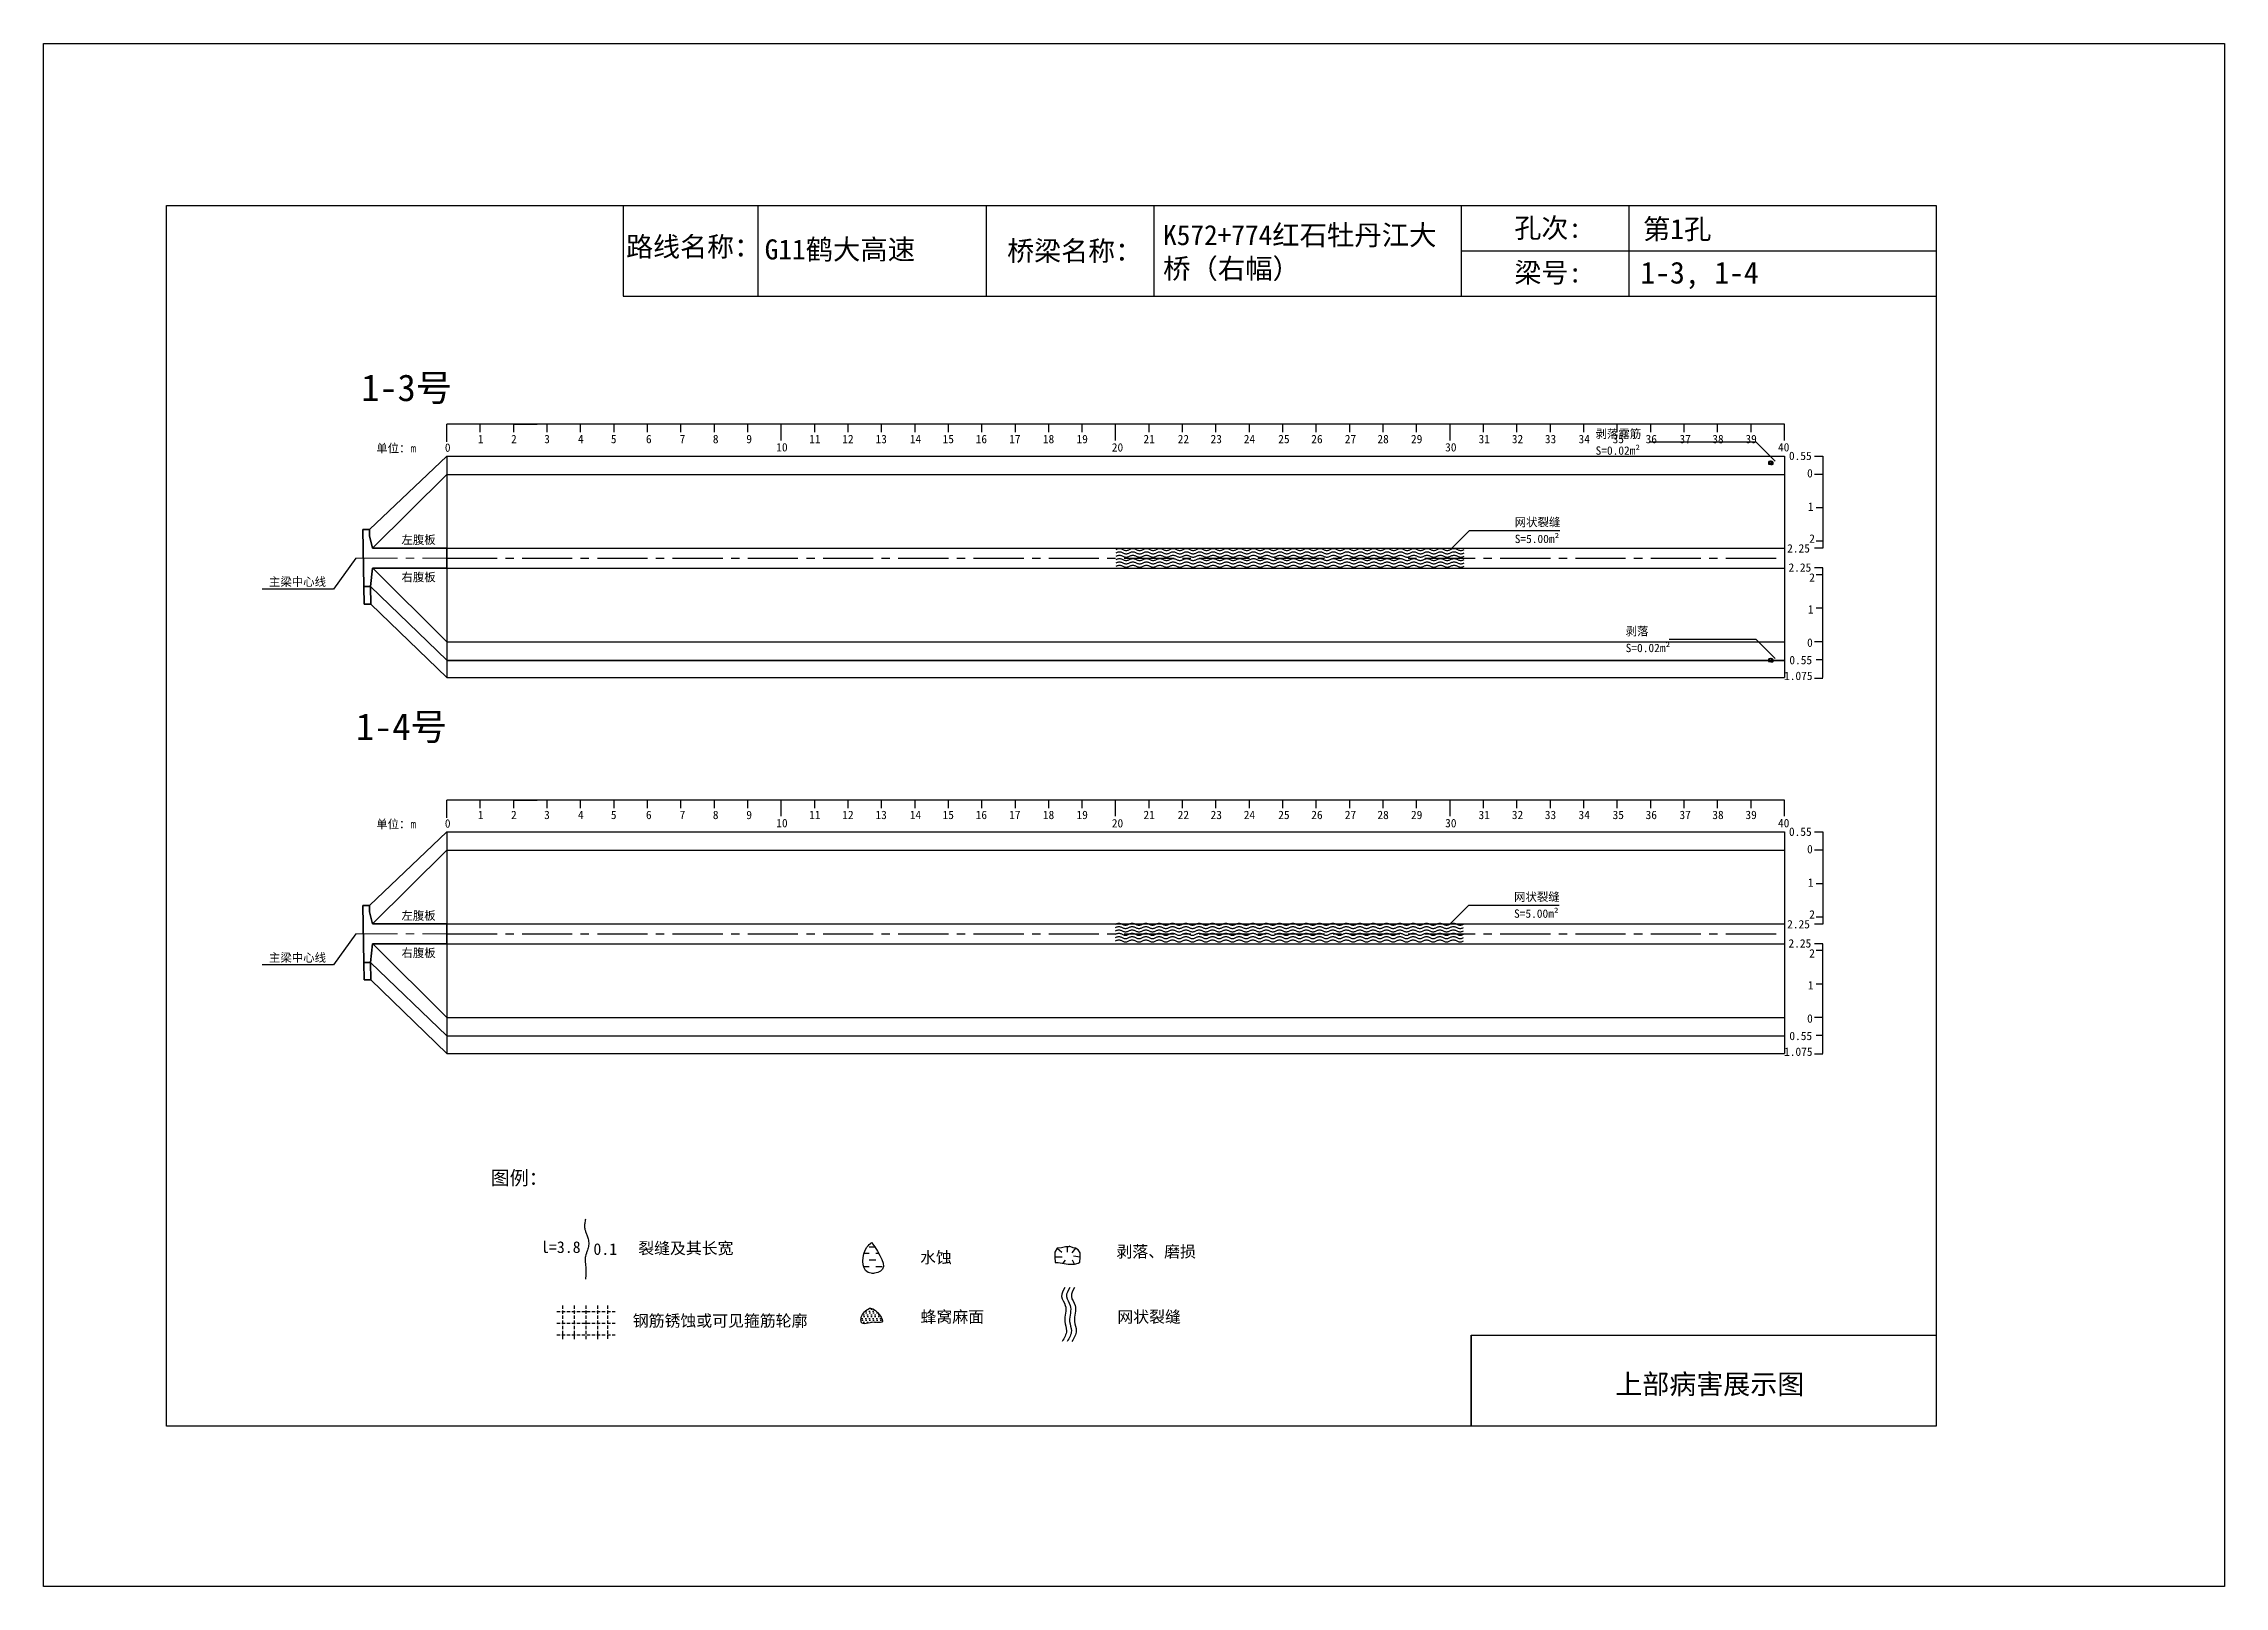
# Model space of a CAD drawing. Header units: millimetres. Extents: x -37 to 615, y -48 to 413.
import ezdxf

# ---------------------------------------------------------------- set-up
doc = ezdxf.new("R2010")
doc.units = ezdxf.units.MM
for name, pattern in [('CENTER', [2, 1.25, -0.25, 0.25, -0.25]), ('CENTER2', [1.125, 0.75, -0.125, 0.125, -0.125]), ('DASHED', [0.75, 0.5, -0.25])]:
    doc.linetypes.add(name, pattern=pattern)
for name, color, linetype in [('加固措施', 7, 'Continuous'), ('图层1', 7, 'Continuous'), ('病害', 5, 'Continuous'), ('轮廓', 3, 'Continuous')]:
    doc.layers.add(name, color=color, linetype=linetype)
doc.layers.add('虚线', color=7, linetype='Continuous', lineweight=30)
doc.styles.get("Standard").update_dxf_attribs({"font": ''})
doc.styles.add('汉字', font='')
doc.styles.get('Standard').set_extended_font_data('SimSun')
doc.styles.get('汉字').set_extended_font_data('SimSun')
pattern_1 = [(0, (-3997.7199, -288.9294), (0.55266586, 1.10533173), [0, -1.10533173])]
pattern_2 = [(0, (-6886.571, -700.7115), (0.55266586, 1.10533173), [0, -1.10533173])]
pattern_3 = [(0, (-3576.1421, -199.0757), (1.9895971, 1.9895971), [1.9895971, -1.9895971])]

msp = doc.modelspace()

# ---------------------------------------------------------------- texts
for s, p in [('单位：m', (62.7, 290.99)), ('左腹板', (70.24, 263.64)), ('右腹板', (70.24, 252.47)), ('主梁中心线', (30.63, 251.08)), ('单位：m', (62.7, 178.65)), ('左腹板', (70.24, 151.3)), ('主梁中心线', (30.63, 138.73)), ('右腹板', (70.24, 140.13))]:
    msp.add_text(s, height=2.5).set_placement(p)
at = {"color": 7}
for s, p in [('剥落露筋', (427.34, 295.31)), ('S=0.02m²', (427.34, 290.31)), ('网状裂缝', (403.16, 268.91)), ('S=5.00m²', (403.16, 263.91)), ('剥落', (436.34, 236.31)), ('S=0.02m²', (436.34, 231.31)), ('网状裂缝', (402.96, 156.91)), ('S=5.00m²', (402.96, 151.91))]:
    msp.add_text(s, height=2.5, dxfattribs=at).set_placement(p)
at = {"linetype": 'ByBlock', "attachment_point": 1, "style": '汉字'}
for s, insert, char_height, width in [('K572+774红石牡丹江大桥（右幅）', (298, 358.97), 6, 87.5474), ('{\\C0;第1孔}', (441.52, 360.78), 6, 77.4135), ('{\\C0;G11鹤大高速}', (178.87, 354.68), 6, 62.8604), ('{\\C0;1-3, 1-4}', (440.75, 347.98), 6.5, 84.1186), ('{\\C0;1-3号}', (58.2, 314.34), 8, 49.3496), ('{\\C0;1-4号}', (56.63, 213.01), 8, 49.3496)]:
    msp.add_mtext(s, dxfattribs=dict(at, insert=insert, char_height=char_height, width=width))
at = {"layer": '图层1', "style": '汉字'}
for s, p in [('孔次:', (403.05, 355.16)), ('路线名称：', (137.42, 349.54)), ('桥梁名称：', (251.38, 348.29)), ('梁号:', (403.08, 341.8)), ('上部病害展示图', (433.23, 9.56))]:
    msp.add_text(s, height=5.918, dxfattribs=at).set_placement(p)
at = {"layer": '图层1', "lineweight": -2, "attachment_point": 1}
for s, insert, char_height in [('图例：', (96.91, 76.23), 4.178), ('图例：', (96.91, 76.23), 4.178), ('l=3.8', (111.98, 55.21), 3.481), ('l=3.8', (111.98, 55.21), 3.481), ('0.1', (127.65, 54.63), 3.481), ('0.1', (127.65, 54.63), 3.481), ('裂缝及其长宽', (141.05, 54.88), 3.481), ('裂缝及其长宽', (141.05, 54.88), 3.481), ('水蚀', (225.33, 52.14), 3.481), ('水蚀', (225.33, 52.14), 3.481), ('剥落、磨损', (284.06, 53.89), 3.481), ('剥落、磨损', (284.06, 53.89), 3.481), ('钢筋锈蚀或可见箍筋轮廓', (139.42, 33.21), 3.4814), ('钢筋锈蚀或可见箍筋轮廓', (139.42, 33.21), 3.4814), ('蜂窝麻面', (225.48, 34.38), 3.481), ('蜂窝麻面', (225.48, 34.38), 3.481), ('网状裂缝', (284.32, 34.39), 3.481), ('网状裂缝', (284.32, 34.39), 3.481)]:
    msp.add_mtext(s, dxfattribs=dict(at, insert=insert, char_height=char_height))

# ---------------------------------------------------------------- blocks, each defined once
blk = doc.blocks.new('adfsd')
at = {"lineweight": -2, "ltscale": 0.5}
for p, q in [((1140.897, -3083.694), (1140.936, -3083.729)), ((1140.983, -3083.682), (1140.981, -3083.729)), ((1141.053, -3083.694), (1141.022, -3083.735)), ((1140.876, -3083.768), (1140.94, -3083.769)), ((1140.948, -3083.824), (1140.969, -3083.796)), ((1141.045, -3083.83), (1141.028, -3083.796)), ((1141.094, -3083.772), (1141.036, -3083.763))]:
    blk.add_line(p, q, dxfattribs=at)
blk.add_lwpolyline([(1141, -3083.682), (1140.967, -3083.682), (1140.934, -3083.69), (1140.897, -3083.694), (1140.876, -3083.727), (1140.876, -3083.768), (1140.88, -3083.818), (1140.905, -3083.818), (1140.991, -3083.83), (1141.045, -3083.83), (1141.078, -3083.822), (1141.09, -3083.814), (1141.094, -3083.772), (1141.094, -3083.735), (1141.078, -3083.707), (1141.053, -3083.694), (1141.033, -3083.69), (1141, -3083.678)], dxfattribs=at)
blk = doc.blocks.new('chi')
at = {"color": 0}
for p, q in [((1147.409, -3079.329), (1147.409, -3078.8)), ((1187.409, -3078.8), (1147.409, -3078.8)), ((1148.409, -3079.041), (1148.409, -3078.8)), ((1149.409, -3079.041), (1149.409, -3078.8)), ((1149.409, -3078.8), (1150.109, -3078.8)), ((1150.409, -3079.041), (1150.409, -3078.8)), ((1151.409, -3079.041), (1151.409, -3078.8)), ((1152.409, -3079.041), (1152.409, -3078.8)), ((1153.409, -3079.041), (1153.409, -3078.8)), ((1154.409, -3079.041), (1154.409, -3078.8)), ((1155.409, -3079.041), (1155.409, -3078.8)), ((1156.409, -3079.041), (1156.409, -3078.8)), ((1157.409, -3079.283), (1157.409, -3078.8)), ((1158.409, -3079.041), (1158.409, -3078.8)), ((1159.409, -3079.041), (1159.409, -3078.8)), ((1160.409, -3079.041), (1160.409, -3078.8)), ((1161.409, -3079.041), (1161.409, -3078.8)), ((1162.409, -3079.041), (1162.409, -3078.8)), ((1163.409, -3079.041), (1163.409, -3078.8)), ((1164.409, -3079.041), (1164.409, -3078.8)), ((1165.409, -3079.041), (1165.409, -3078.8)), ((1166.409, -3079.041), (1166.409, -3078.8)), ((1167.409, -3079.283), (1167.409, -3078.8)), ((1168.409, -3079.041), (1168.409, -3078.8)), ((1169.409, -3079.041), (1169.409, -3078.8)), ((1170.409, -3079.041), (1170.409, -3078.8)), ((1171.409, -3079.041), (1171.409, -3078.8)), ((1172.409, -3079.041), (1172.409, -3078.8)), ((1173.409, -3079.041), (1173.409, -3078.8)), ((1174.409, -3079.041), (1174.409, -3078.8)), ((1175.409, -3079.041), (1175.409, -3078.8)), ((1176.409, -3079.041), (1176.409, -3078.8)), ((1177.409, -3079.283), (1177.409, -3078.8)), ((1178.409, -3079.041), (1178.409, -3078.8)), ((1179.409, -3079.041), (1179.409, -3078.8)), ((1180.409, -3079.041), (1180.409, -3078.8)), ((1181.409, -3079.041), (1181.409, -3078.8)), ((1182.409, -3079.041), (1182.409, -3078.8)), ((1183.409, -3079.041), (1183.409, -3078.8)), ((1184.409, -3079.041), (1184.409, -3078.8)), ((1185.409, -3079.041), (1185.409, -3078.8)), ((1186.409, -3079.041), (1186.409, -3078.8)), ((1187.409, -3079.283), (1187.409, -3078.8))]:
    blk.add_line(p, q, dxfattribs=at)
for s, p in [('0', (1147.349, -3079.623)), ('1', (1148.339, -3079.368)), ('2', (1149.328, -3079.368)), ('3', (1150.319, -3079.368)), ('4', (1151.329, -3079.368)), ('5', (1152.313, -3079.368)), ('6', (1153.363, -3079.368)), ('7', (1154.37, -3079.368)), ('8', (1155.363, -3079.368)), ('9', (1156.363, -3079.368)), ('10', (1157.259, -3079.613)), ('11', (1158.242, -3079.368)), ('12', (1159.233, -3079.368)), ('13', (1160.227, -3079.368)), ('14', (1161.252, -3079.368)), ('15', (1162.233, -3079.368)), ('16', (1163.223, -3079.368)), ('17', (1164.224, -3079.368)), ('18', (1165.232, -3079.368)), ('19', (1166.238, -3079.368)), ('20', (1167.294, -3079.617)), ('21', (1168.24, -3079.368)), ('22', (1169.264, -3079.368)), ('23', (1170.247, -3079.368)), ('24', (1171.24, -3079.368)), ('25', (1172.271, -3079.368)), ('26', (1173.258, -3079.368)), ('27', (1174.261, -3079.368)), ('28', (1175.236, -3079.368)), ('29', (1176.24, -3079.368)), ('30', (1177.262, -3079.613)), ('31', (1178.261, -3079.368)), ('32', (1179.256, -3079.368)), ('33', (1180.243, -3079.368)), ('34', (1181.251, -3079.368)), ('35', (1182.269, -3079.368)), ('36', (1183.256, -3079.368)), ('37', (1184.269, -3079.368)), ('38', (1185.251, -3079.368)), ('39', (1186.242, -3079.368)), ('40', (1187.216, -3079.613))]:
    blk.add_text(s, height=0.25).set_placement(p)
blk = doc.blocks.new('kopp')
at = {"color": 0}
for p, q in [((1188.308, -3078.25), (1188.558, -3078.25)), ((1188.558, -3078.25), (1188.558, -3078.8)), ((1188.558, -3078.8), (1188.308, -3078.8)), ((1188.558, -3078.8), (1188.558, -3079.8)), ((1188.558, -3079.8), (1188.358, -3079.8)), ((1188.558, -3079.8), (1188.558, -3079.8)), ((1188.558, -3079.8), (1188.558, -3080.8)), ((1188.558, -3081.009), (1188.308, -3081.009)), ((1188.558, -3080.8), (1188.358, -3080.8)), ((1188.558, -3080.8), (1188.558, -3081.009)), ((1188.558, -3081.592), (1188.308, -3081.592)), ((1188.558, -3081.8), (1188.358, -3081.8)), ((1188.558, -3081.8), (1188.558, -3081.592)), ((1188.558, -3082.8), (1188.558, -3081.8)), ((1188.558, -3082.8), (1188.358, -3082.8)), ((1188.558, -3083.8), (1188.558, -3082.8)), ((1188.558, -3082.8), (1188.558, -3082.8)), ((1188.558, -3083.8), (1188.308, -3083.8)), ((1188.558, -3084.875), (1188.558, -3083.8)), ((1188.558, -3084.338), (1188.358, -3084.338)), ((1188.308, -3084.888), (1188.558, -3084.888))]:
    blk.add_line(p, q, dxfattribs=at)
for s, p in [('0.55', (1187.543, -3078.37)), ('0', (1188.086, -3078.891)), ('1', (1188.109, -3079.89)), ('2', (1188.15, -3080.842)), ('2.25', (1187.49, -3081.135)), ('2.25', (1187.53, -3081.708)), ('2', (1188.15, -3082.006)), ('1', (1188.109, -3082.959)), ('0', (1188.086, -3083.954)), ('0.55', (1187.556, -3084.474)), ('1.075', (1187.398, -3084.946))]:
    blk.add_text(s, height=0.25).set_placement(p)

# ---------------------------------------------------------------- hatches: boundary and pattern name
at = {"layer": '加固措施', "lineweight": -2}
h = msp.add_hatch(dxfattribs=at)
h.set_pattern_fill('DASH', color=256, scale=0.626645)
h.set_pattern_definition(pattern_3)
edge = h.paths.add_edge_path()
edge.add_spline(control_points=[(210.85, 54.88), (210.36, 54.45), (208.03, 52.39), (207.41, 44.9), (216.74, 46.23), (213.29, 51.3), (210.85, 54.88)], knot_values=[0, 0, 0, 0, 3.237042, 15.187225, 21.182779, 35.601669, 35.601669, 35.601669, 35.601669], degree=3, periodic=0)
h = msp.add_hatch(dxfattribs=at)
h.set_pattern_fill('DASH', color=256, scale=0.626645)
h.set_pattern_definition(pattern_3)
edge = h.paths.add_edge_path()
edge.add_spline(control_points=[(210.85, 54.88), (210.36, 54.45), (208.03, 52.39), (207.41, 44.9), (216.74, 46.23), (213.29, 51.3), (210.85, 54.88)], knot_values=[0, 0, 0, 0, 3.237042, 15.187225, 21.182779, 35.601669, 35.601669, 35.601669, 35.601669], degree=3, periodic=0)
h = msp.add_hatch(dxfattribs=at)
h.set_pattern_fill('DOTS', scale=0.696272)
h.set_pattern_definition(pattern_1)
edge = h.paths.add_edge_path()
edge.add_spline(control_points=[(210.19, 35.22), (209.15, 34.51), (207.68, 33.49), (207.52, 29.75), (211, 31.47), (215.72, 30.12), (212.21, 35.3), (210.31, 35.22), (210.19, 35.22)], knot_values=[0, 0, 0, 0, 5.205471, 7.397577, 12.944796, 16.169923, 23.88441, 24.400432, 24.400432, 24.400432, 24.400432], degree=3, periodic=0)
h = msp.add_hatch(dxfattribs=at)
h.set_pattern_fill('DOTS', scale=0.696272)
h.set_pattern_definition(pattern_1)
edge = h.paths.add_edge_path()
edge.add_spline(control_points=[(210.19, 35.22), (209.15, 34.51), (207.68, 33.49), (207.52, 29.75), (211, 31.47), (215.72, 30.12), (212.21, 35.3), (210.31, 35.22), (210.19, 35.22)], knot_values=[0, 0, 0, 0, 5.205471, 7.397577, 12.944796, 16.169923, 23.88441, 24.400432, 24.400432, 24.400432, 24.400432], degree=3, periodic=0)
at = {"layer": '病害', "lineweight": -2}
h = msp.add_hatch(dxfattribs=at)
h.set_pattern_fill('DOTS', color=4, scale=0.696272, style=0)
h.set_pattern_definition(pattern_2)
edge = h.paths.add_edge_path()
edge.add_spline(control_points=[(210.19, 35.22), (209.15, 34.51), (207.68, 33.49), (207.52, 29.75), (211, 31.47), (215.72, 30.12), (212.21, 35.3), (210.31, 35.22), (210.19, 35.22)], knot_values=[0, 0, 0, 0, 1.041094, 1.479515, 2.588959, 3.233985, 4.776882, 4.880086, 4.880086, 4.880086, 4.880086], degree=3, periodic=0)
h = msp.add_hatch(dxfattribs=at)
h.set_pattern_fill('DOTS', color=4, scale=0.696272, style=0)
h.set_pattern_definition(pattern_2)
edge = h.paths.add_edge_path()
edge.add_spline(control_points=[(210.19, 35.22), (209.15, 34.51), (207.68, 33.49), (207.52, 29.75), (211, 31.47), (215.72, 30.12), (212.21, 35.3), (210.31, 35.22), (210.19, 35.22)], knot_values=[0, 0, 0, 0, 1.041094, 1.479515, 2.588959, 3.233985, 4.776882, 4.880086, 4.880086, 4.880086, 4.880086], degree=3, periodic=0)

# ---------------------------------------------------------------- linework, layer by layer
at = {"color": 0, "linetype": 'ByBlock'}
for p, q in [((0, 364.85), (529.17, 364.85)), ((0, 0), (0, 364.85)), ((136.5, 364.85), (136.5, 337.72)), ((245.1, 364.85), (245.1, 337.72)), ((387.13, 364.85), (387.13, 337.72)), ((437.29, 364.79), (437.29, 337.66)), ((529.17, 364.85), (529.17, 0)), ((136.5, 337.72), (529.17, 337.72)), ((390.12, 0), (390.12, 27.12)), ((390.12, 27.12), (529.17, 27.12)), ((529.17, 0), (0, 0))]:
    msp.add_line(p, q, dxfattribs=at)
at = {"color": 0}
for p, q in [((60.65, 267.93), (83.82, 289.93)), ((83.82, 289.93), (83.82, 223.68)), ((83.82, 289.93), (483.82, 289.93)), ((483.82, 289.93), (483.82, 223.68)), ((61.57, 262.43), (83.82, 284.43)), ((83.82, 262.43), (483.82, 262.43)), ((483.82, 262.43), (483.82, 259.43)), ((56.57, 259.43), (49.96, 250.17)), ((61.64, 256.43), (83.82, 234.43)), ((83.82, 256.43), (483.82, 256.43)), ((49.96, 250.17), (28.63, 250.17)), ((60.99, 250.93), (83.82, 228.93)), ((61.09, 245.68), (83.82, 223.68)), ((83.82, 234.43), (483.82, 234.43)), ((83.82, 228.93), (483.82, 228.93)), ((83.82, 228.81), (483.82, 228.81)), ((83.82, 223.68), (483.82, 223.68)), ((60.65, 155.59), (83.82, 177.59)), ((83.82, 177.59), (83.82, 111.34)), ((83.82, 177.59), (483.82, 177.59)), ((483.82, 177.59), (483.82, 111.34)), ((61.57, 150.08), (83.82, 172.09)), ((83.82, 172.09), (483.82, 172.09)), ((83.82, 150.09), (483.82, 150.09)), ((483.82, 150.09), (483.82, 147.09)), ((56.57, 147.09), (49.96, 137.83)), ((61.64, 144.09), (83.82, 122.09)), ((83.82, 144.09), (483.82, 144.09)), ((49.96, 137.83), (28.63, 137.83)), ((60.99, 138.59), (83.82, 116.59)), ((61.09, 133.34), (83.82, 111.34)), ((83.82, 122.09), (483.82, 122.09)), ((83.82, 116.59), (483.82, 116.59)), ((83.82, 111.34), (483.82, 111.34))]:
    msp.add_line(p, q, dxfattribs=at)
at = {"color": 1, "linetype": 'DASHED'}
for p, q in [((479, 288.15), (480.43, 288.15)), ((479, 287.9), (480.43, 287.9)), ((479, 287.65), (480.43, 287.65)), ((479.36, 287.4), (479.36, 288.4)), ((479.72, 287.4), (479.72, 288.4)), ((480.08, 287.4), (480.08, 288.4))]:
    msp.add_line(p, q, dxfattribs=at)
at = {"color": 7}
for p, q in [((479, 287.81), (479.42, 287.8)), ((479.14, 288.29), (479.4, 288.07)), ((479.47, 287.44), (479.61, 287.62)), ((479.7, 288.37), (479.69, 288.07)), ((480.16, 288.29), (479.96, 288.03)), ((480.11, 287.4), (480, 287.62)), ((480.43, 287.78), (480.05, 287.84)), ((479, 228.81), (479.42, 228.8)), ((479.14, 229.29), (479.4, 229.07)), ((479.47, 228.44), (479.61, 228.62)), ((479.7, 229.37), (479.69, 229.07)), ((480.16, 229.29), (479.96, 229.03)), ((480.11, 228.4), (480, 228.62)), ((480.43, 228.78), (480.05, 228.84))]:
    msp.add_line(p, q, dxfattribs=at)
msp.add_line((83.82, 284.43), (483.82, 284.43))
at = {"color": 1, "linetype": 'CENTER2', "ltscale": 20}
for p, q in [((83.82, 259.43), (483.82, 259.43)), ((83.82, 147.09), (483.82, 147.09))]:
    msp.add_line(p, q, dxfattribs=at)
at = {"color": 1, "linetype": 'DASHED', "ltscale": 2}
for p, q in [((116.71, 34.25), (134.11, 34.25)), ((116.71, 34.25), (134.11, 34.25)), ((118.45, 35.99), (118.45, 25.55)), ((118.45, 35.99), (118.45, 25.55)), ((121.93, 35.99), (121.93, 25.55)), ((121.93, 35.99), (121.93, 25.55)), ((125.41, 35.99), (125.41, 25.55)), ((125.41, 35.99), (125.41, 25.55)), ((128.89, 35.99), (128.89, 25.55)), ((128.89, 35.99), (128.89, 25.55)), ((131.87, 36.02), (131.87, 25.57)), ((131.87, 36.02), (131.87, 25.57)), ((116.71, 30.77), (134.11, 30.77)), ((116.71, 30.77), (134.11, 30.77)), ((116.71, 27.29), (134.11, 27.29)), ((116.71, 27.29), (134.11, 27.29))]:
    msp.add_line(p, q, dxfattribs=at)
at = {"color": 3, "linetype": 'ByBlock'}
msp.add_lwpolyline([(-36.77, 413.19), (615.38, 413.19), (615.38, -47.93), (-36.77, -47.93)], close=True, dxfattribs=at)
at = {"color": 7}
for points in [[(481, 288.4), (475.34, 294.06), (443.34, 294.06)], [(479.81, 288.37), (479.6, 288.37), (479.38, 288.32), (479.14, 288.29), (479, 288.08), (479, 287.81), (479.03, 287.48), (479.19, 287.48), (479.76, 287.4), (480.11, 287.4), (480.33, 287.45), (480.41, 287.51), (480.43, 287.78), (480.43, 288.02), (480.33, 288.21), (480.16, 288.29), (480.03, 288.32), (479.81, 288.4)], [(384, 262), (389.66, 267.66), (416.66, 267.66)], [(284, 262), (284.2, 262.09), (284.4, 262.18), (284.6, 262.24), (284.8, 262.29), (285, 262.3), (285.2, 262.29), (285.4, 262.24), (285.6, 262.18), (285.8, 262.09), (286, 262), (286.2, 261.91), (286.4, 261.82), (286.6, 261.76), (286.8, 261.71), (287, 261.7), (287.2, 261.71), (287.4, 261.76), (287.6, 261.82), (287.8, 261.91), (288, 262), (288.2, 262.09), (288.4, 262.18), (288.6, 262.24), (288.8, 262.29), (289, 262.3), (289.2, 262.29), (289.4, 262.24), (289.6, 262.18), (289.8, 262.09), (290, 262), (290.2, 261.91), (290.4, 261.82), (290.6, 261.76), (290.8, 261.71), (291, 261.7), (291.2, 261.71), (291.4, 261.76), (291.6, 261.82), (291.8, 261.91), (292, 262), (292.2, 262.09), (292.4, 262.18), (292.6, 262.24), (292.8, 262.29), (293, 262.3), (293.2, 262.29), (293.4, 262.24), (293.6, 262.18), (293.8, 262.09), (294, 262), (294.2, 261.91), (294.4, 261.82), (294.6, 261.76), (294.8, 261.71), (295, 261.7), (295.2, 261.71), (295.4, 261.76), (295.6, 261.82), (295.8, 261.91), (296, 262), (296.2, 262.09), (296.4, 262.18), (296.6, 262.24), (296.8, 262.29), (297, 262.3), (297.2, 262.29), (297.4, 262.24), (297.6, 262.18), (297.8, 262.09), (298, 262), (298.2, 261.91), (298.4, 261.82), (298.6, 261.76), (298.8, 261.71), (299, 261.7), (299.2, 261.71), (299.4, 261.76), (299.6, 261.82), (299.8, 261.91), (300, 262), (300.2, 262.09), (300.4, 262.18), (300.6, 262.24), (300.8, 262.29), (301, 262.3), (301.2, 262.29), (301.4, 262.24), (301.6, 262.18), (301.8, 262.09), (302, 262), (302.2, 261.91), (302.4, 261.82), (302.6, 261.76), (302.8, 261.71), (303, 261.7), (303.2, 261.71), (303.4, 261.76), (303.6, 261.82), (303.8, 261.91), (304, 262), (304.2, 262.09), (304.4, 262.18), (304.6, 262.24), (304.8, 262.29), (305, 262.3), (305.2, 262.29), (305.4, 262.24), (305.6, 262.18), (305.8, 262.09), (306, 262), (306.2, 261.91), (306.4, 261.82), (306.6, 261.76), (306.8, 261.71), (307, 261.7), (307.2, 261.71), (307.4, 261.76), (307.6, 261.82), (307.8, 261.91), (308, 262), (308.2, 262.09), (308.4, 262.18), (308.6, 262.24), (308.8, 262.29), (309, 262.3), (309.2, 262.29), (309.4, 262.24), (309.6, 262.18), (309.8, 262.09), (310, 262), (310.2, 261.91), (310.4, 261.82), (310.6, 261.76), (310.8, 261.71), (311, 261.7), (311.2, 261.71), (311.4, 261.76), (311.6, 261.82), (311.8, 261.91), (312, 262), (312.2, 262.09), (312.4, 262.18), (312.6, 262.24), (312.8, 262.29), (313, 262.3), (313.2, 262.29), (313.4, 262.24), (313.6, 262.18), (313.8, 262.09), (314, 262), (314.2, 261.91), (314.4, 261.82), (314.6, 261.76), (314.8, 261.71), (315, 261.7), (315.2, 261.71), (315.4, 261.76), (315.6, 261.82), (315.8, 261.91), (316, 262), (316.2, 262.09), (316.4, 262.18), (316.6, 262.24), (316.8, 262.29), (317, 262.3), (317.2, 262.29), (317.4, 262.24), (317.6, 262.18), (317.8, 262.09), (318, 262), (318.2, 261.91), (318.4, 261.82), (318.6, 261.76), (318.8, 261.71), (319, 261.7), (319.2, 261.71), (319.4, 261.76), (319.6, 261.82), (319.8, 261.91), (320, 262), (320.2, 262.09), (320.4, 262.18), (320.6, 262.24), (320.8, 262.29), (321, 262.3), (321.2, 262.29), (321.4, 262.24), (321.6, 262.18), (321.8, 262.09), (322, 262), (322.2, 261.91), (322.4, 261.82), (322.6, 261.76), (322.8, 261.71), (323, 261.7), (323.2, 261.71), (323.4, 261.76), (323.6, 261.82), (323.8, 261.91), (324, 262), (324.2, 262.09), (324.4, 262.18), (324.6, 262.24), (324.8, 262.29), (325, 262.3), (325.2, 262.29), (325.4, 262.24), (325.6, 262.18), (325.8, 262.09), (326, 262), (326.2, 261.91), (326.4, 261.82), (326.6, 261.76), (326.8, 261.71), (327, 261.7), (327.2, 261.71), (327.4, 261.76), (327.6, 261.82), (327.8, 261.91), (328, 262), (328.2, 262.09), (328.4, 262.18), (328.6, 262.24), (328.8, 262.29), (329, 262.3), (329.2, 262.29), (329.4, 262.24), (329.6, 262.18), (329.8, 262.09), (330, 262), (330.2, 261.91), (330.4, 261.82), (330.6, 261.76), (330.8, 261.71), (331, 261.7), (331.2, 261.71), (331.4, 261.76), (331.6, 261.82), (331.8, 261.91), (332, 262), (332.2, 262.09), (332.4, 262.18), (332.6, 262.24), (332.8, 262.29), (333, 262.3), (333.2, 262.29), (333.4, 262.24), (333.6, 262.18), (333.8, 262.09), (334, 262), (334.2, 261.91), (334.4, 261.82), (334.6, 261.76), (334.8, 261.71), (335, 261.7), (335.2, 261.71), (335.4, 261.76), (335.6, 261.82), (335.8, 261.91), (336, 262), (336.2, 262.09), (336.4, 262.18), (336.6, 262.24), (336.8, 262.29), (337, 262.3), (337.2, 262.29), (337.4, 262.24), (337.6, 262.18), (337.8, 262.09), (338, 262), (338.2, 261.91), (338.4, 261.82), (338.6, 261.76), (338.8, 261.71), (339, 261.7), (339.2, 261.71), (339.4, 261.76), (339.6, 261.82), (339.8, 261.91), (340, 262), (340.2, 262.09), (340.4, 262.18), (340.6, 262.24), (340.8, 262.29), (341, 262.3), (341.2, 262.29), (341.4, 262.24), (341.6, 262.18), (341.8, 262.09), (342, 262), (342.2, 261.91), (342.4, 261.82), (342.6, 261.76), (342.8, 261.71), (343, 261.7), (343.2, 261.71), (343.4, 261.76), (343.6, 261.82), (343.8, 261.91), (344, 262), (344.2, 262.09), (344.4, 262.18), (344.6, 262.24), (344.8, 262.29), (345, 262.3), (345.2, 262.29), (345.4, 262.24), (345.6, 262.18), (345.8, 262.09), (346, 262), (346.2, 261.91), (346.4, 261.82), (346.6, 261.76), (346.8, 261.71), (347, 261.7), (347.2, 261.71), (347.4, 261.76), (347.6, 261.82), (347.8, 261.91), (348, 262), (348.2, 262.09), (348.4, 262.18), (348.6, 262.24), (348.8, 262.29), (349, 262.3), (349.2, 262.29), (349.4, 262.24), (349.6, 262.18), (349.8, 262.09), (350, 262), (350.2, 261.91), (350.4, 261.82), (350.6, 261.76), (350.8, 261.71), (351, 261.7), (351.2, 261.71), (351.4, 261.76), (351.6, 261.82), (351.8, 261.91), (352, 262), (352.2, 262.09), (352.4, 262.18), (352.6, 262.24), (352.8, 262.29), (353, 262.3), (353.2, 262.29), (353.4, 262.24), (353.6, 262.18), (353.8, 262.09), (354, 262), (354.2, 261.91), (354.4, 261.82), (354.6, 261.76), (354.8, 261.71), (355, 261.7), (355.2, 261.71), (355.4, 261.76), (355.6, 261.82), (355.8, 261.91), (356, 262), (356.2, 262.09), (356.4, 262.18), (356.6, 262.24), (356.8, 262.29), (357, 262.3), (357.2, 262.29), (357.4, 262.24), (357.6, 262.18), (357.8, 262.09), (358, 262), (358.2, 261.91), (358.4, 261.82), (358.6, 261.76), (358.8, 261.71), (359, 261.7), (359.2, 261.71), (359.4, 261.76), (359.6, 261.82), (359.8, 261.91), (360, 262), (360.2, 262.09), (360.4, 262.18), (360.6, 262.24), (360.8, 262.29), (361, 262.3), (361.2, 262.29), (361.4, 262.24), (361.6, 262.18), (361.8, 262.09), (362, 262), (362.2, 261.91), (362.4, 261.82), (362.6, 261.76), (362.8, 261.71), (363, 261.7), (363.2, 261.71), (363.4, 261.76), (363.6, 261.82), (363.8, 261.91), (364, 262), (364.2, 262.09), (364.4, 262.18), (364.6, 262.24), (364.8, 262.29), (365, 262.3), (365.2, 262.29), (365.4, 262.24), (365.6, 262.18), (365.8, 262.09), (366, 262), (366.2, 261.91), (366.4, 261.82), (366.6, 261.76), (366.8, 261.71), (367, 261.7), (367.2, 261.71), (367.4, 261.76), (367.6, 261.82), (367.8, 261.91), (368, 262), (368.2, 262.09), (368.4, 262.18), (368.6, 262.24), (368.8, 262.29), (369, 262.3), (369.2, 262.29), (369.4, 262.24), (369.6, 262.18), (369.8, 262.09), (370, 262), (370.2, 261.91), (370.4, 261.82), (370.6, 261.76), (370.8, 261.71), (371, 261.7), (371.2, 261.71), (371.4, 261.76), (371.6, 261.82), (371.8, 261.91), (372, 262), (372.2, 262.09), (372.4, 262.18), (372.6, 262.24), (372.8, 262.29), (373, 262.3), (373.2, 262.29), (373.4, 262.24), (373.6, 262.18), (373.8, 262.09), (374, 262), (374.2, 261.91), (374.4, 261.82), (374.6, 261.76), (374.8, 261.71), (375, 261.7), (375.2, 261.71), (375.4, 261.76), (375.6, 261.82), (375.8, 261.91), (376, 262), (376.2, 262.09), (376.4, 262.18), (376.6, 262.24), (376.8, 262.29), (377, 262.3), (377.2, 262.29), (377.4, 262.24), (377.6, 262.18), (377.8, 262.09), (378, 262), (378.2, 261.91), (378.4, 261.82), (378.6, 261.76), (378.8, 261.71), (379, 261.7), (379.2, 261.71), (379.4, 261.76), (379.6, 261.82), (379.8, 261.91), (380, 262), (380.2, 262.09), (380.4, 262.18), (380.6, 262.24), (380.8, 262.29), (381, 262.3), (381.2, 262.29), (381.4, 262.24), (381.6, 262.18), (381.8, 262.09), (382, 262), (382.2, 261.91), (382.4, 261.82), (382.6, 261.76), (382.8, 261.71), (383, 261.7), (383.2, 261.71), (383.4, 261.76), (383.6, 261.82), (383.8, 261.91), (384, 262), (384.2, 262.09), (384.4, 262.18), (384.6, 262.24), (384.8, 262.29), (385, 262.3), (385.2, 262.29), (385.4, 262.24), (385.6, 262.18), (385.8, 262.09), (386, 262), (386.2, 261.91), (386.4, 261.82), (386.6, 261.76), (386.8, 261.71), (387, 261.7), (387.2, 261.71), (387.4, 261.76), (387.6, 261.82), (387.8, 261.91), (388, 262)], [(284, 261), (284.2, 261.09), (284.4, 261.18), (284.6, 261.24), (284.8, 261.29), (285, 261.3), (285.2, 261.29), (285.4, 261.24), (285.6, 261.18), (285.8, 261.09), (286, 261), (286.2, 260.91), (286.4, 260.82), (286.6, 260.76), (286.8, 260.71), (287, 260.7), (287.2, 260.71), (287.4, 260.76), (287.6, 260.82), (287.8, 260.91), (288, 261), (288.2, 261.09), (288.4, 261.18), (288.6, 261.24), (288.8, 261.29), (289, 261.3), (289.2, 261.29), (289.4, 261.24), (289.6, 261.18), (289.8, 261.09), (290, 261), (290.2, 260.91), (290.4, 260.82), (290.6, 260.76), (290.8, 260.71), (291, 260.7), (291.2, 260.71), (291.4, 260.76), (291.6, 260.82), (291.8, 260.91), (292, 261), (292.2, 261.09), (292.4, 261.18), (292.6, 261.24), (292.8, 261.29), (293, 261.3), (293.2, 261.29), (293.4, 261.24), (293.6, 261.18), (293.8, 261.09), (294, 261), (294.2, 260.91), (294.4, 260.82), (294.6, 260.76), (294.8, 260.71), (295, 260.7), (295.2, 260.71), (295.4, 260.76), (295.6, 260.82), (295.8, 260.91), (296, 261), (296.2, 261.09), (296.4, 261.18), (296.6, 261.24), (296.8, 261.29), (297, 261.3), (297.2, 261.29), (297.4, 261.24), (297.6, 261.18), (297.8, 261.09), (298, 261), (298.2, 260.91), (298.4, 260.82), (298.6, 260.76), (298.8, 260.71), (299, 260.7), (299.2, 260.71), (299.4, 260.76), (299.6, 260.82), (299.8, 260.91), (300, 261), (300.2, 261.09), (300.4, 261.18), (300.6, 261.24), (300.8, 261.29), (301, 261.3), (301.2, 261.29), (301.4, 261.24), (301.6, 261.18), (301.8, 261.09), (302, 261), (302.2, 260.91), (302.4, 260.82), (302.6, 260.76), (302.8, 260.71), (303, 260.7), (303.2, 260.71), (303.4, 260.76), (303.6, 260.82), (303.8, 260.91), (304, 261), (304.2, 261.09), (304.4, 261.18), (304.6, 261.24), (304.8, 261.29), (305, 261.3), (305.2, 261.29), (305.4, 261.24), (305.6, 261.18), (305.8, 261.09), (306, 261), (306.2, 260.91), (306.4, 260.82), (306.6, 260.76), (306.8, 260.71), (307, 260.7), (307.2, 260.71), (307.4, 260.76), (307.6, 260.82), (307.8, 260.91), (308, 261), (308.2, 261.09), (308.4, 261.18), (308.6, 261.24), (308.8, 261.29), (309, 261.3), (309.2, 261.29), (309.4, 261.24), (309.6, 261.18), (309.8, 261.09), (310, 261), (310.2, 260.91), (310.4, 260.82), (310.6, 260.76), (310.8, 260.71), (311, 260.7), (311.2, 260.71), (311.4, 260.76), (311.6, 260.82), (311.8, 260.91), (312, 261), (312.2, 261.09), (312.4, 261.18), (312.6, 261.24), (312.8, 261.29), (313, 261.3), (313.2, 261.29), (313.4, 261.24), (313.6, 261.18), (313.8, 261.09), (314, 261), (314.2, 260.91), (314.4, 260.82), (314.6, 260.76), (314.8, 260.71), (315, 260.7), (315.2, 260.71), (315.4, 260.76), (315.6, 260.82), (315.8, 260.91), (316, 261), (316.2, 261.09), (316.4, 261.18), (316.6, 261.24), (316.8, 261.29), (317, 261.3), (317.2, 261.29), (317.4, 261.24), (317.6, 261.18), (317.8, 261.09), (318, 261), (318.2, 260.91), (318.4, 260.82), (318.6, 260.76), (318.8, 260.71), (319, 260.7), (319.2, 260.71), (319.4, 260.76), (319.6, 260.82), (319.8, 260.91), (320, 261), (320.2, 261.09), (320.4, 261.18), (320.6, 261.24), (320.8, 261.29), (321, 261.3), (321.2, 261.29), (321.4, 261.24), (321.6, 261.18), (321.8, 261.09), (322, 261), (322.2, 260.91), (322.4, 260.82), (322.6, 260.76), (322.8, 260.71), (323, 260.7), (323.2, 260.71), (323.4, 260.76), (323.6, 260.82), (323.8, 260.91), (324, 261), (324.2, 261.09), (324.4, 261.18), (324.6, 261.24), (324.8, 261.29), (325, 261.3), (325.2, 261.29), (325.4, 261.24), (325.6, 261.18), (325.8, 261.09), (326, 261), (326.2, 260.91), (326.4, 260.82), (326.6, 260.76), (326.8, 260.71), (327, 260.7), (327.2, 260.71), (327.4, 260.76), (327.6, 260.82), (327.8, 260.91), (328, 261), (328.2, 261.09), (328.4, 261.18), (328.6, 261.24), (328.8, 261.29), (329, 261.3), (329.2, 261.29), (329.4, 261.24), (329.6, 261.18), (329.8, 261.09), (330, 261), (330.2, 260.91), (330.4, 260.82), (330.6, 260.76), (330.8, 260.71), (331, 260.7), (331.2, 260.71), (331.4, 260.76), (331.6, 260.82), (331.8, 260.91), (332, 261), (332.2, 261.09), (332.4, 261.18), (332.6, 261.24), (332.8, 261.29), (333, 261.3), (333.2, 261.29), (333.4, 261.24), (333.6, 261.18), (333.8, 261.09), (334, 261), (334.2, 260.91), (334.4, 260.82), (334.6, 260.76), (334.8, 260.71), (335, 260.7), (335.2, 260.71), (335.4, 260.76), (335.6, 260.82), (335.8, 260.91), (336, 261), (336.2, 261.09), (336.4, 261.18), (336.6, 261.24), (336.8, 261.29), (337, 261.3), (337.2, 261.29), (337.4, 261.24), (337.6, 261.18), (337.8, 261.09), (338, 261), (338.2, 260.91), (338.4, 260.82), (338.6, 260.76), (338.8, 260.71), (339, 260.7), (339.2, 260.71), (339.4, 260.76), (339.6, 260.82), (339.8, 260.91), (340, 261), (340.2, 261.09), (340.4, 261.18), (340.6, 261.24), (340.8, 261.29), (341, 261.3), (341.2, 261.29), (341.4, 261.24), (341.6, 261.18), (341.8, 261.09), (342, 261), (342.2, 260.91), (342.4, 260.82), (342.6, 260.76), (342.8, 260.71), (343, 260.7), (343.2, 260.71), (343.4, 260.76), (343.6, 260.82), (343.8, 260.91), (344, 261), (344.2, 261.09), (344.4, 261.18), (344.6, 261.24), (344.8, 261.29), (345, 261.3), (345.2, 261.29), (345.4, 261.24), (345.6, 261.18), (345.8, 261.09), (346, 261), (346.2, 260.91), (346.4, 260.82), (346.6, 260.76), (346.8, 260.71), (347, 260.7), (347.2, 260.71), (347.4, 260.76), (347.6, 260.82), (347.8, 260.91), (348, 261), (348.2, 261.09), (348.4, 261.18), (348.6, 261.24), (348.8, 261.29), (349, 261.3), (349.2, 261.29), (349.4, 261.24), (349.6, 261.18), (349.8, 261.09), (350, 261), (350.2, 260.91), (350.4, 260.82), (350.6, 260.76), (350.8, 260.71), (351, 260.7), (351.2, 260.71), (351.4, 260.76), (351.6, 260.82), (351.8, 260.91), (352, 261), (352.2, 261.09), (352.4, 261.18), (352.6, 261.24), (352.8, 261.29), (353, 261.3), (353.2, 261.29), (353.4, 261.24), (353.6, 261.18), (353.8, 261.09), (354, 261), (354.2, 260.91), (354.4, 260.82), (354.6, 260.76), (354.8, 260.71), (355, 260.7), (355.2, 260.71), (355.4, 260.76), (355.6, 260.82), (355.8, 260.91), (356, 261), (356.2, 261.09), (356.4, 261.18), (356.6, 261.24), (356.8, 261.29), (357, 261.3), (357.2, 261.29), (357.4, 261.24), (357.6, 261.18), (357.8, 261.09), (358, 261), (358.2, 260.91), (358.4, 260.82), (358.6, 260.76), (358.8, 260.71), (359, 260.7), (359.2, 260.71), (359.4, 260.76), (359.6, 260.82), (359.8, 260.91), (360, 261), (360.2, 261.09), (360.4, 261.18), (360.6, 261.24), (360.8, 261.29), (361, 261.3), (361.2, 261.29), (361.4, 261.24), (361.6, 261.18), (361.8, 261.09), (362, 261), (362.2, 260.91), (362.4, 260.82), (362.6, 260.76), (362.8, 260.71), (363, 260.7), (363.2, 260.71), (363.4, 260.76), (363.6, 260.82), (363.8, 260.91), (364, 261), (364.2, 261.09), (364.4, 261.18), (364.6, 261.24), (364.8, 261.29), (365, 261.3), (365.2, 261.29), (365.4, 261.24), (365.6, 261.18), (365.8, 261.09), (366, 261), (366.2, 260.91), (366.4, 260.82), (366.6, 260.76), (366.8, 260.71), (367, 260.7), (367.2, 260.71), (367.4, 260.76), (367.6, 260.82), (367.8, 260.91), (368, 261), (368.2, 261.09), (368.4, 261.18), (368.6, 261.24), (368.8, 261.29), (369, 261.3), (369.2, 261.29), (369.4, 261.24), (369.6, 261.18), (369.8, 261.09), (370, 261), (370.2, 260.91), (370.4, 260.82), (370.6, 260.76), (370.8, 260.71), (371, 260.7), (371.2, 260.71), (371.4, 260.76), (371.6, 260.82), (371.8, 260.91), (372, 261), (372.2, 261.09), (372.4, 261.18), (372.6, 261.24), (372.8, 261.29), (373, 261.3), (373.2, 261.29), (373.4, 261.24), (373.6, 261.18), (373.8, 261.09), (374, 261), (374.2, 260.91), (374.4, 260.82), (374.6, 260.76), (374.8, 260.71), (375, 260.7), (375.2, 260.71), (375.4, 260.76), (375.6, 260.82), (375.8, 260.91), (376, 261), (376.2, 261.09), (376.4, 261.18), (376.6, 261.24), (376.8, 261.29), (377, 261.3), (377.2, 261.29), (377.4, 261.24), (377.6, 261.18), (377.8, 261.09), (378, 261), (378.2, 260.91), (378.4, 260.82), (378.6, 260.76), (378.8, 260.71), (379, 260.7), (379.2, 260.71), (379.4, 260.76), (379.6, 260.82), (379.8, 260.91), (380, 261), (380.2, 261.09), (380.4, 261.18), (380.6, 261.24), (380.8, 261.29), (381, 261.3), (381.2, 261.29), (381.4, 261.24), (381.6, 261.18), (381.8, 261.09), (382, 261), (382.2, 260.91), (382.4, 260.82), (382.6, 260.76), (382.8, 260.71), (383, 260.7), (383.2, 260.71), (383.4, 260.76), (383.6, 260.82), (383.8, 260.91), (384, 261), (384.2, 261.09), (384.4, 261.18), (384.6, 261.24), (384.8, 261.29), (385, 261.3), (385.2, 261.29), (385.4, 261.24), (385.6, 261.18), (385.8, 261.09), (386, 261), (386.2, 260.91), (386.4, 260.82), (386.6, 260.76), (386.8, 260.71), (387, 260.7), (387.2, 260.71), (387.4, 260.76), (387.6, 260.82), (387.8, 260.91), (388, 261)], [(284, 260), (284.2, 260.09), (284.4, 260.18), (284.6, 260.24), (284.8, 260.29), (285, 260.3), (285.2, 260.29), (285.4, 260.24), (285.6, 260.18), (285.8, 260.09), (286, 260), (286.2, 259.91), (286.4, 259.82), (286.6, 259.76), (286.8, 259.71), (287, 259.7), (287.2, 259.71), (287.4, 259.76), (287.6, 259.82), (287.8, 259.91), (288, 260), (288.2, 260.09), (288.4, 260.18), (288.6, 260.24), (288.8, 260.29), (289, 260.3), (289.2, 260.29), (289.4, 260.24), (289.6, 260.18), (289.8, 260.09), (290, 260), (290.2, 259.91), (290.4, 259.82), (290.6, 259.76), (290.8, 259.71), (291, 259.7), (291.2, 259.71), (291.4, 259.76), (291.6, 259.82), (291.8, 259.91), (292, 260), (292.2, 260.09), (292.4, 260.18), (292.6, 260.24), (292.8, 260.29), (293, 260.3), (293.2, 260.29), (293.4, 260.24), (293.6, 260.18), (293.8, 260.09), (294, 260), (294.2, 259.91), (294.4, 259.82), (294.6, 259.76), (294.8, 259.71), (295, 259.7), (295.2, 259.71), (295.4, 259.76), (295.6, 259.82), (295.8, 259.91), (296, 260), (296.2, 260.09), (296.4, 260.18), (296.6, 260.24), (296.8, 260.29), (297, 260.3), (297.2, 260.29), (297.4, 260.24), (297.6, 260.18), (297.8, 260.09), (298, 260), (298.2, 259.91), (298.4, 259.82), (298.6, 259.76), (298.8, 259.71), (299, 259.7), (299.2, 259.71), (299.4, 259.76), (299.6, 259.82), (299.8, 259.91), (300, 260), (300.2, 260.09), (300.4, 260.18), (300.6, 260.24), (300.8, 260.29), (301, 260.3), (301.2, 260.29), (301.4, 260.24), (301.6, 260.18), (301.8, 260.09), (302, 260), (302.2, 259.91), (302.4, 259.82), (302.6, 259.76), (302.8, 259.71), (303, 259.7), (303.2, 259.71), (303.4, 259.76), (303.6, 259.82), (303.8, 259.91), (304, 260), (304.2, 260.09), (304.4, 260.18), (304.6, 260.24), (304.8, 260.29), (305, 260.3), (305.2, 260.29), (305.4, 260.24), (305.6, 260.18), (305.8, 260.09), (306, 260), (306.2, 259.91), (306.4, 259.82), (306.6, 259.76), (306.8, 259.71), (307, 259.7), (307.2, 259.71), (307.4, 259.76), (307.6, 259.82), (307.8, 259.91), (308, 260), (308.2, 260.09), (308.4, 260.18), (308.6, 260.24), (308.8, 260.29), (309, 260.3), (309.2, 260.29), (309.4, 260.24), (309.6, 260.18), (309.8, 260.09), (310, 260), (310.2, 259.91), (310.4, 259.82), (310.6, 259.76), (310.8, 259.71), (311, 259.7), (311.2, 259.71), (311.4, 259.76), (311.6, 259.82), (311.8, 259.91), (312, 260), (312.2, 260.09), (312.4, 260.18), (312.6, 260.24), (312.8, 260.29), (313, 260.3), (313.2, 260.29), (313.4, 260.24), (313.6, 260.18), (313.8, 260.09), (314, 260), (314.2, 259.91), (314.4, 259.82), (314.6, 259.76), (314.8, 259.71), (315, 259.7), (315.2, 259.71), (315.4, 259.76), (315.6, 259.82), (315.8, 259.91), (316, 260), (316.2, 260.09), (316.4, 260.18), (316.6, 260.24), (316.8, 260.29), (317, 260.3), (317.2, 260.29), (317.4, 260.24), (317.6, 260.18), (317.8, 260.09), (318, 260), (318.2, 259.91), (318.4, 259.82), (318.6, 259.76), (318.8, 259.71), (319, 259.7), (319.2, 259.71), (319.4, 259.76), (319.6, 259.82), (319.8, 259.91), (320, 260), (320.2, 260.09), (320.4, 260.18), (320.6, 260.24), (320.8, 260.29), (321, 260.3), (321.2, 260.29), (321.4, 260.24), (321.6, 260.18), (321.8, 260.09), (322, 260), (322.2, 259.91), (322.4, 259.82), (322.6, 259.76), (322.8, 259.71), (323, 259.7), (323.2, 259.71), (323.4, 259.76), (323.6, 259.82), (323.8, 259.91), (324, 260), (324.2, 260.09), (324.4, 260.18), (324.6, 260.24), (324.8, 260.29), (325, 260.3), (325.2, 260.29), (325.4, 260.24), (325.6, 260.18), (325.8, 260.09), (326, 260), (326.2, 259.91), (326.4, 259.82), (326.6, 259.76), (326.8, 259.71), (327, 259.7), (327.2, 259.71), (327.4, 259.76), (327.6, 259.82), (327.8, 259.91), (328, 260), (328.2, 260.09), (328.4, 260.18), (328.6, 260.24), (328.8, 260.29), (329, 260.3), (329.2, 260.29), (329.4, 260.24), (329.6, 260.18), (329.8, 260.09), (330, 260), (330.2, 259.91), (330.4, 259.82), (330.6, 259.76), (330.8, 259.71), (331, 259.7), (331.2, 259.71), (331.4, 259.76), (331.6, 259.82), (331.8, 259.91), (332, 260), (332.2, 260.09), (332.4, 260.18), (332.6, 260.24), (332.8, 260.29), (333, 260.3), (333.2, 260.29), (333.4, 260.24), (333.6, 260.18), (333.8, 260.09), (334, 260), (334.2, 259.91), (334.4, 259.82), (334.6, 259.76), (334.8, 259.71), (335, 259.7), (335.2, 259.71), (335.4, 259.76), (335.6, 259.82), (335.8, 259.91), (336, 260), (336.2, 260.09), (336.4, 260.18), (336.6, 260.24), (336.8, 260.29), (337, 260.3), (337.2, 260.29), (337.4, 260.24), (337.6, 260.18), (337.8, 260.09), (338, 260), (338.2, 259.91), (338.4, 259.82), (338.6, 259.76), (338.8, 259.71), (339, 259.7), (339.2, 259.71), (339.4, 259.76), (339.6, 259.82), (339.8, 259.91), (340, 260), (340.2, 260.09), (340.4, 260.18), (340.6, 260.24), (340.8, 260.29), (341, 260.3), (341.2, 260.29), (341.4, 260.24), (341.6, 260.18), (341.8, 260.09), (342, 260), (342.2, 259.91), (342.4, 259.82), (342.6, 259.76), (342.8, 259.71), (343, 259.7), (343.2, 259.71), (343.4, 259.76), (343.6, 259.82), (343.8, 259.91), (344, 260), (344.2, 260.09), (344.4, 260.18), (344.6, 260.24), (344.8, 260.29), (345, 260.3), (345.2, 260.29), (345.4, 260.24), (345.6, 260.18), (345.8, 260.09), (346, 260), (346.2, 259.91), (346.4, 259.82), (346.6, 259.76), (346.8, 259.71), (347, 259.7), (347.2, 259.71), (347.4, 259.76), (347.6, 259.82), (347.8, 259.91), (348, 260), (348.2, 260.09), (348.4, 260.18), (348.6, 260.24), (348.8, 260.29), (349, 260.3), (349.2, 260.29), (349.4, 260.24), (349.6, 260.18), (349.8, 260.09), (350, 260), (350.2, 259.91), (350.4, 259.82), (350.6, 259.76), (350.8, 259.71), (351, 259.7), (351.2, 259.71), (351.4, 259.76), (351.6, 259.82), (351.8, 259.91), (352, 260), (352.2, 260.09), (352.4, 260.18), (352.6, 260.24), (352.8, 260.29), (353, 260.3), (353.2, 260.29), (353.4, 260.24), (353.6, 260.18), (353.8, 260.09), (354, 260), (354.2, 259.91), (354.4, 259.82), (354.6, 259.76), (354.8, 259.71), (355, 259.7), (355.2, 259.71), (355.4, 259.76), (355.6, 259.82), (355.8, 259.91), (356, 260), (356.2, 260.09), (356.4, 260.18), (356.6, 260.24), (356.8, 260.29), (357, 260.3), (357.2, 260.29), (357.4, 260.24), (357.6, 260.18), (357.8, 260.09), (358, 260), (358.2, 259.91), (358.4, 259.82), (358.6, 259.76), (358.8, 259.71), (359, 259.7), (359.2, 259.71), (359.4, 259.76), (359.6, 259.82), (359.8, 259.91), (360, 260), (360.2, 260.09), (360.4, 260.18), (360.6, 260.24), (360.8, 260.29), (361, 260.3), (361.2, 260.29), (361.4, 260.24), (361.6, 260.18), (361.8, 260.09), (362, 260), (362.2, 259.91), (362.4, 259.82), (362.6, 259.76), (362.8, 259.71), (363, 259.7), (363.2, 259.71), (363.4, 259.76), (363.6, 259.82), (363.8, 259.91), (364, 260), (364.2, 260.09), (364.4, 260.18), (364.6, 260.24), (364.8, 260.29), (365, 260.3), (365.2, 260.29), (365.4, 260.24), (365.6, 260.18), (365.8, 260.09), (366, 260), (366.2, 259.91), (366.4, 259.82), (366.6, 259.76), (366.8, 259.71), (367, 259.7), (367.2, 259.71), (367.4, 259.76), (367.6, 259.82), (367.8, 259.91), (368, 260), (368.2, 260.09), (368.4, 260.18), (368.6, 260.24), (368.8, 260.29), (369, 260.3), (369.2, 260.29), (369.4, 260.24), (369.6, 260.18), (369.8, 260.09), (370, 260), (370.2, 259.91), (370.4, 259.82), (370.6, 259.76), (370.8, 259.71), (371, 259.7), (371.2, 259.71), (371.4, 259.76), (371.6, 259.82), (371.8, 259.91), (372, 260), (372.2, 260.09), (372.4, 260.18), (372.6, 260.24), (372.8, 260.29), (373, 260.3), (373.2, 260.29), (373.4, 260.24), (373.6, 260.18), (373.8, 260.09), (374, 260), (374.2, 259.91), (374.4, 259.82), (374.6, 259.76), (374.8, 259.71), (375, 259.7), (375.2, 259.71), (375.4, 259.76), (375.6, 259.82), (375.8, 259.91), (376, 260), (376.2, 260.09), (376.4, 260.18), (376.6, 260.24), (376.8, 260.29), (377, 260.3), (377.2, 260.29), (377.4, 260.24), (377.6, 260.18), (377.8, 260.09), (378, 260), (378.2, 259.91), (378.4, 259.82), (378.6, 259.76), (378.8, 259.71), (379, 259.7), (379.2, 259.71), (379.4, 259.76), (379.6, 259.82), (379.8, 259.91), (380, 260), (380.2, 260.09), (380.4, 260.18), (380.6, 260.24), (380.8, 260.29), (381, 260.3), (381.2, 260.29), (381.4, 260.24), (381.6, 260.18), (381.8, 260.09), (382, 260), (382.2, 259.91), (382.4, 259.82), (382.6, 259.76), (382.8, 259.71), (383, 259.7), (383.2, 259.71), (383.4, 259.76), (383.6, 259.82), (383.8, 259.91), (384, 260), (384.2, 260.09), (384.4, 260.18), (384.6, 260.24), (384.8, 260.29), (385, 260.3), (385.2, 260.29), (385.4, 260.24), (385.6, 260.18), (385.8, 260.09), (386, 260), (386.2, 259.91), (386.4, 259.82), (386.6, 259.76), (386.8, 259.71), (387, 259.7), (387.2, 259.71), (387.4, 259.76), (387.6, 259.82), (387.8, 259.91), (388, 260)], [(284, 259), (284.2, 259.09), (284.4, 259.18), (284.6, 259.24), (284.8, 259.29), (285, 259.3), (285.2, 259.29), (285.4, 259.24), (285.6, 259.18), (285.8, 259.09), (286, 259), (286.2, 258.91), (286.4, 258.82), (286.6, 258.76), (286.8, 258.71), (287, 258.7), (287.2, 258.71), (287.4, 258.76), (287.6, 258.82), (287.8, 258.91), (288, 259), (288.2, 259.09), (288.4, 259.18), (288.6, 259.24), (288.8, 259.29), (289, 259.3), (289.2, 259.29), (289.4, 259.24), (289.6, 259.18), (289.8, 259.09), (290, 259), (290.2, 258.91), (290.4, 258.82), (290.6, 258.76), (290.8, 258.71), (291, 258.7), (291.2, 258.71), (291.4, 258.76), (291.6, 258.82), (291.8, 258.91), (292, 259), (292.2, 259.09), (292.4, 259.18), (292.6, 259.24), (292.8, 259.29), (293, 259.3), (293.2, 259.29), (293.4, 259.24), (293.6, 259.18), (293.8, 259.09), (294, 259), (294.2, 258.91), (294.4, 258.82), (294.6, 258.76), (294.8, 258.71), (295, 258.7), (295.2, 258.71), (295.4, 258.76), (295.6, 258.82), (295.8, 258.91), (296, 259), (296.2, 259.09), (296.4, 259.18), (296.6, 259.24), (296.8, 259.29), (297, 259.3), (297.2, 259.29), (297.4, 259.24), (297.6, 259.18), (297.8, 259.09), (298, 259), (298.2, 258.91), (298.4, 258.82), (298.6, 258.76), (298.8, 258.71), (299, 258.7), (299.2, 258.71), (299.4, 258.76), (299.6, 258.82), (299.8, 258.91), (300, 259), (300.2, 259.09), (300.4, 259.18), (300.6, 259.24), (300.8, 259.29), (301, 259.3), (301.2, 259.29), (301.4, 259.24), (301.6, 259.18), (301.8, 259.09), (302, 259), (302.2, 258.91), (302.4, 258.82), (302.6, 258.76), (302.8, 258.71), (303, 258.7), (303.2, 258.71), (303.4, 258.76), (303.6, 258.82), (303.8, 258.91), (304, 259), (304.2, 259.09), (304.4, 259.18), (304.6, 259.24), (304.8, 259.29), (305, 259.3), (305.2, 259.29), (305.4, 259.24), (305.6, 259.18), (305.8, 259.09), (306, 259), (306.2, 258.91), (306.4, 258.82), (306.6, 258.76), (306.8, 258.71), (307, 258.7), (307.2, 258.71), (307.4, 258.76), (307.6, 258.82), (307.8, 258.91), (308, 259), (308.2, 259.09), (308.4, 259.18), (308.6, 259.24), (308.8, 259.29), (309, 259.3), (309.2, 259.29), (309.4, 259.24), (309.6, 259.18), (309.8, 259.09), (310, 259), (310.2, 258.91), (310.4, 258.82), (310.6, 258.76), (310.8, 258.71), (311, 258.7), (311.2, 258.71), (311.4, 258.76), (311.6, 258.82), (311.8, 258.91), (312, 259), (312.2, 259.09), (312.4, 259.18), (312.6, 259.24), (312.8, 259.29), (313, 259.3), (313.2, 259.29), (313.4, 259.24), (313.6, 259.18), (313.8, 259.09), (314, 259), (314.2, 258.91), (314.4, 258.82), (314.6, 258.76), (314.8, 258.71), (315, 258.7), (315.2, 258.71), (315.4, 258.76), (315.6, 258.82), (315.8, 258.91), (316, 259), (316.2, 259.09), (316.4, 259.18), (316.6, 259.24), (316.8, 259.29), (317, 259.3), (317.2, 259.29), (317.4, 259.24), (317.6, 259.18), (317.8, 259.09), (318, 259), (318.2, 258.91), (318.4, 258.82), (318.6, 258.76), (318.8, 258.71), (319, 258.7), (319.2, 258.71), (319.4, 258.76), (319.6, 258.82), (319.8, 258.91), (320, 259), (320.2, 259.09), (320.4, 259.18), (320.6, 259.24), (320.8, 259.29), (321, 259.3), (321.2, 259.29), (321.4, 259.24), (321.6, 259.18), (321.8, 259.09), (322, 259), (322.2, 258.91), (322.4, 258.82), (322.6, 258.76), (322.8, 258.71), (323, 258.7), (323.2, 258.71), (323.4, 258.76), (323.6, 258.82), (323.8, 258.91), (324, 259), (324.2, 259.09), (324.4, 259.18), (324.6, 259.24), (324.8, 259.29), (325, 259.3), (325.2, 259.29), (325.4, 259.24), (325.6, 259.18), (325.8, 259.09), (326, 259), (326.2, 258.91), (326.4, 258.82), (326.6, 258.76), (326.8, 258.71), (327, 258.7), (327.2, 258.71), (327.4, 258.76), (327.6, 258.82), (327.8, 258.91), (328, 259), (328.2, 259.09), (328.4, 259.18), (328.6, 259.24), (328.8, 259.29), (329, 259.3), (329.2, 259.29), (329.4, 259.24), (329.6, 259.18), (329.8, 259.09), (330, 259), (330.2, 258.91), (330.4, 258.82), (330.6, 258.76), (330.8, 258.71), (331, 258.7), (331.2, 258.71), (331.4, 258.76), (331.6, 258.82), (331.8, 258.91), (332, 259), (332.2, 259.09), (332.4, 259.18), (332.6, 259.24), (332.8, 259.29), (333, 259.3), (333.2, 259.29), (333.4, 259.24), (333.6, 259.18), (333.8, 259.09), (334, 259), (334.2, 258.91), (334.4, 258.82), (334.6, 258.76), (334.8, 258.71), (335, 258.7), (335.2, 258.71), (335.4, 258.76), (335.6, 258.82), (335.8, 258.91), (336, 259), (336.2, 259.09), (336.4, 259.18), (336.6, 259.24), (336.8, 259.29), (337, 259.3), (337.2, 259.29), (337.4, 259.24), (337.6, 259.18), (337.8, 259.09), (338, 259), (338.2, 258.91), (338.4, 258.82), (338.6, 258.76), (338.8, 258.71), (339, 258.7), (339.2, 258.71), (339.4, 258.76), (339.6, 258.82), (339.8, 258.91), (340, 259), (340.2, 259.09), (340.4, 259.18), (340.6, 259.24), (340.8, 259.29), (341, 259.3), (341.2, 259.29), (341.4, 259.24), (341.6, 259.18), (341.8, 259.09), (342, 259), (342.2, 258.91), (342.4, 258.82), (342.6, 258.76), (342.8, 258.71), (343, 258.7), (343.2, 258.71), (343.4, 258.76), (343.6, 258.82), (343.8, 258.91), (344, 259), (344.2, 259.09), (344.4, 259.18), (344.6, 259.24), (344.8, 259.29), (345, 259.3), (345.2, 259.29), (345.4, 259.24), (345.6, 259.18), (345.8, 259.09), (346, 259), (346.2, 258.91), (346.4, 258.82), (346.6, 258.76), (346.8, 258.71), (347, 258.7), (347.2, 258.71), (347.4, 258.76), (347.6, 258.82), (347.8, 258.91), (348, 259), (348.2, 259.09), (348.4, 259.18), (348.6, 259.24), (348.8, 259.29), (349, 259.3), (349.2, 259.29), (349.4, 259.24), (349.6, 259.18), (349.8, 259.09), (350, 259), (350.2, 258.91), (350.4, 258.82), (350.6, 258.76), (350.8, 258.71), (351, 258.7), (351.2, 258.71), (351.4, 258.76), (351.6, 258.82), (351.8, 258.91), (352, 259), (352.2, 259.09), (352.4, 259.18), (352.6, 259.24), (352.8, 259.29), (353, 259.3), (353.2, 259.29), (353.4, 259.24), (353.6, 259.18), (353.8, 259.09), (354, 259), (354.2, 258.91), (354.4, 258.82), (354.6, 258.76), (354.8, 258.71), (355, 258.7), (355.2, 258.71), (355.4, 258.76), (355.6, 258.82), (355.8, 258.91), (356, 259), (356.2, 259.09), (356.4, 259.18), (356.6, 259.24), (356.8, 259.29), (357, 259.3), (357.2, 259.29), (357.4, 259.24), (357.6, 259.18), (357.8, 259.09), (358, 259), (358.2, 258.91), (358.4, 258.82), (358.6, 258.76), (358.8, 258.71), (359, 258.7), (359.2, 258.71), (359.4, 258.76), (359.6, 258.82), (359.8, 258.91), (360, 259), (360.2, 259.09), (360.4, 259.18), (360.6, 259.24), (360.8, 259.29), (361, 259.3), (361.2, 259.29), (361.4, 259.24), (361.6, 259.18), (361.8, 259.09), (362, 259), (362.2, 258.91), (362.4, 258.82), (362.6, 258.76), (362.8, 258.71), (363, 258.7), (363.2, 258.71), (363.4, 258.76), (363.6, 258.82), (363.8, 258.91), (364, 259), (364.2, 259.09), (364.4, 259.18), (364.6, 259.24), (364.8, 259.29), (365, 259.3), (365.2, 259.29), (365.4, 259.24), (365.6, 259.18), (365.8, 259.09), (366, 259), (366.2, 258.91), (366.4, 258.82), (366.6, 258.76), (366.8, 258.71), (367, 258.7), (367.2, 258.71), (367.4, 258.76), (367.6, 258.82), (367.8, 258.91), (368, 259), (368.2, 259.09), (368.4, 259.18), (368.6, 259.24), (368.8, 259.29), (369, 259.3), (369.2, 259.29), (369.4, 259.24), (369.6, 259.18), (369.8, 259.09), (370, 259), (370.2, 258.91), (370.4, 258.82), (370.6, 258.76), (370.8, 258.71), (371, 258.7), (371.2, 258.71), (371.4, 258.76), (371.6, 258.82), (371.8, 258.91), (372, 259), (372.2, 259.09), (372.4, 259.18), (372.6, 259.24), (372.8, 259.29), (373, 259.3), (373.2, 259.29), (373.4, 259.24), (373.6, 259.18), (373.8, 259.09), (374, 259), (374.2, 258.91), (374.4, 258.82), (374.6, 258.76), (374.8, 258.71), (375, 258.7), (375.2, 258.71), (375.4, 258.76), (375.6, 258.82), (375.8, 258.91), (376, 259), (376.2, 259.09), (376.4, 259.18), (376.6, 259.24), (376.8, 259.29), (377, 259.3), (377.2, 259.29), (377.4, 259.24), (377.6, 259.18), (377.8, 259.09), (378, 259), (378.2, 258.91), (378.4, 258.82), (378.6, 258.76), (378.8, 258.71), (379, 258.7), (379.2, 258.71), (379.4, 258.76), (379.6, 258.82), (379.8, 258.91), (380, 259), (380.2, 259.09), (380.4, 259.18), (380.6, 259.24), (380.8, 259.29), (381, 259.3), (381.2, 259.29), (381.4, 259.24), (381.6, 259.18), (381.8, 259.09), (382, 259), (382.2, 258.91), (382.4, 258.82), (382.6, 258.76), (382.8, 258.71), (383, 258.7), (383.2, 258.71), (383.4, 258.76), (383.6, 258.82), (383.8, 258.91), (384, 259), (384.2, 259.09), (384.4, 259.18), (384.6, 259.24), (384.8, 259.29), (385, 259.3), (385.2, 259.29), (385.4, 259.24), (385.6, 259.18), (385.8, 259.09), (386, 259), (386.2, 258.91), (386.4, 258.82), (386.6, 258.76), (386.8, 258.71), (387, 258.7), (387.2, 258.71), (387.4, 258.76), (387.6, 258.82), (387.8, 258.91), (388, 259)], [(284, 258), (284.2, 258.09), (284.4, 258.18), (284.6, 258.24), (284.8, 258.29), (285, 258.3), (285.2, 258.29), (285.4, 258.24), (285.6, 258.18), (285.8, 258.09), (286, 258), (286.2, 257.91), (286.4, 257.82), (286.6, 257.76), (286.8, 257.71), (287, 257.7), (287.2, 257.71), (287.4, 257.76), (287.6, 257.82), (287.8, 257.91), (288, 258), (288.2, 258.09), (288.4, 258.18), (288.6, 258.24), (288.8, 258.29), (289, 258.3), (289.2, 258.29), (289.4, 258.24), (289.6, 258.18), (289.8, 258.09), (290, 258), (290.2, 257.91), (290.4, 257.82), (290.6, 257.76), (290.8, 257.71), (291, 257.7), (291.2, 257.71), (291.4, 257.76), (291.6, 257.82), (291.8, 257.91), (292, 258), (292.2, 258.09), (292.4, 258.18), (292.6, 258.24), (292.8, 258.29), (293, 258.3), (293.2, 258.29), (293.4, 258.24), (293.6, 258.18), (293.8, 258.09), (294, 258), (294.2, 257.91), (294.4, 257.82), (294.6, 257.76), (294.8, 257.71), (295, 257.7), (295.2, 257.71), (295.4, 257.76), (295.6, 257.82), (295.8, 257.91), (296, 258), (296.2, 258.09), (296.4, 258.18), (296.6, 258.24), (296.8, 258.29), (297, 258.3), (297.2, 258.29), (297.4, 258.24), (297.6, 258.18), (297.8, 258.09), (298, 258), (298.2, 257.91), (298.4, 257.82), (298.6, 257.76), (298.8, 257.71), (299, 257.7), (299.2, 257.71), (299.4, 257.76), (299.6, 257.82), (299.8, 257.91), (300, 258), (300.2, 258.09), (300.4, 258.18), (300.6, 258.24), (300.8, 258.29), (301, 258.3), (301.2, 258.29), (301.4, 258.24), (301.6, 258.18), (301.8, 258.09), (302, 258), (302.2, 257.91), (302.4, 257.82), (302.6, 257.76), (302.8, 257.71), (303, 257.7), (303.2, 257.71), (303.4, 257.76), (303.6, 257.82), (303.8, 257.91), (304, 258), (304.2, 258.09), (304.4, 258.18), (304.6, 258.24), (304.8, 258.29), (305, 258.3), (305.2, 258.29), (305.4, 258.24), (305.6, 258.18), (305.8, 258.09), (306, 258), (306.2, 257.91), (306.4, 257.82), (306.6, 257.76), (306.8, 257.71), (307, 257.7), (307.2, 257.71), (307.4, 257.76), (307.6, 257.82), (307.8, 257.91), (308, 258), (308.2, 258.09), (308.4, 258.18), (308.6, 258.24), (308.8, 258.29), (309, 258.3), (309.2, 258.29), (309.4, 258.24), (309.6, 258.18), (309.8, 258.09), (310, 258), (310.2, 257.91), (310.4, 257.82), (310.6, 257.76), (310.8, 257.71), (311, 257.7), (311.2, 257.71), (311.4, 257.76), (311.6, 257.82), (311.8, 257.91), (312, 258), (312.2, 258.09), (312.4, 258.18), (312.6, 258.24), (312.8, 258.29), (313, 258.3), (313.2, 258.29), (313.4, 258.24), (313.6, 258.18), (313.8, 258.09), (314, 258), (314.2, 257.91), (314.4, 257.82), (314.6, 257.76), (314.8, 257.71), (315, 257.7), (315.2, 257.71), (315.4, 257.76), (315.6, 257.82), (315.8, 257.91), (316, 258), (316.2, 258.09), (316.4, 258.18), (316.6, 258.24), (316.8, 258.29), (317, 258.3), (317.2, 258.29), (317.4, 258.24), (317.6, 258.18), (317.8, 258.09), (318, 258), (318.2, 257.91), (318.4, 257.82), (318.6, 257.76), (318.8, 257.71), (319, 257.7), (319.2, 257.71), (319.4, 257.76), (319.6, 257.82), (319.8, 257.91), (320, 258), (320.2, 258.09), (320.4, 258.18), (320.6, 258.24), (320.8, 258.29), (321, 258.3), (321.2, 258.29), (321.4, 258.24), (321.6, 258.18), (321.8, 258.09), (322, 258), (322.2, 257.91), (322.4, 257.82), (322.6, 257.76), (322.8, 257.71), (323, 257.7), (323.2, 257.71), (323.4, 257.76), (323.6, 257.82), (323.8, 257.91), (324, 258), (324.2, 258.09), (324.4, 258.18), (324.6, 258.24), (324.8, 258.29), (325, 258.3), (325.2, 258.29), (325.4, 258.24), (325.6, 258.18), (325.8, 258.09), (326, 258), (326.2, 257.91), (326.4, 257.82), (326.6, 257.76), (326.8, 257.71), (327, 257.7), (327.2, 257.71), (327.4, 257.76), (327.6, 257.82), (327.8, 257.91), (328, 258), (328.2, 258.09), (328.4, 258.18), (328.6, 258.24), (328.8, 258.29), (329, 258.3), (329.2, 258.29), (329.4, 258.24), (329.6, 258.18), (329.8, 258.09), (330, 258), (330.2, 257.91), (330.4, 257.82), (330.6, 257.76), (330.8, 257.71), (331, 257.7), (331.2, 257.71), (331.4, 257.76), (331.6, 257.82), (331.8, 257.91), (332, 258), (332.2, 258.09), (332.4, 258.18), (332.6, 258.24), (332.8, 258.29), (333, 258.3), (333.2, 258.29), (333.4, 258.24), (333.6, 258.18), (333.8, 258.09), (334, 258), (334.2, 257.91), (334.4, 257.82), (334.6, 257.76), (334.8, 257.71), (335, 257.7), (335.2, 257.71), (335.4, 257.76), (335.6, 257.82), (335.8, 257.91), (336, 258), (336.2, 258.09), (336.4, 258.18), (336.6, 258.24), (336.8, 258.29), (337, 258.3), (337.2, 258.29), (337.4, 258.24), (337.6, 258.18), (337.8, 258.09), (338, 258), (338.2, 257.91), (338.4, 257.82), (338.6, 257.76), (338.8, 257.71), (339, 257.7), (339.2, 257.71), (339.4, 257.76), (339.6, 257.82), (339.8, 257.91), (340, 258), (340.2, 258.09), (340.4, 258.18), (340.6, 258.24), (340.8, 258.29), (341, 258.3), (341.2, 258.29), (341.4, 258.24), (341.6, 258.18), (341.8, 258.09), (342, 258), (342.2, 257.91), (342.4, 257.82), (342.6, 257.76), (342.8, 257.71), (343, 257.7), (343.2, 257.71), (343.4, 257.76), (343.6, 257.82), (343.8, 257.91), (344, 258), (344.2, 258.09), (344.4, 258.18), (344.6, 258.24), (344.8, 258.29), (345, 258.3), (345.2, 258.29), (345.4, 258.24), (345.6, 258.18), (345.8, 258.09), (346, 258), (346.2, 257.91), (346.4, 257.82), (346.6, 257.76), (346.8, 257.71), (347, 257.7), (347.2, 257.71), (347.4, 257.76), (347.6, 257.82), (347.8, 257.91), (348, 258), (348.2, 258.09), (348.4, 258.18), (348.6, 258.24), (348.8, 258.29), (349, 258.3), (349.2, 258.29), (349.4, 258.24), (349.6, 258.18), (349.8, 258.09), (350, 258), (350.2, 257.91), (350.4, 257.82), (350.6, 257.76), (350.8, 257.71), (351, 257.7), (351.2, 257.71), (351.4, 257.76), (351.6, 257.82), (351.8, 257.91), (352, 258), (352.2, 258.09), (352.4, 258.18), (352.6, 258.24), (352.8, 258.29), (353, 258.3), (353.2, 258.29), (353.4, 258.24), (353.6, 258.18), (353.8, 258.09), (354, 258), (354.2, 257.91), (354.4, 257.82), (354.6, 257.76), (354.8, 257.71), (355, 257.7), (355.2, 257.71), (355.4, 257.76), (355.6, 257.82), (355.8, 257.91), (356, 258), (356.2, 258.09), (356.4, 258.18), (356.6, 258.24), (356.8, 258.29), (357, 258.3), (357.2, 258.29), (357.4, 258.24), (357.6, 258.18), (357.8, 258.09), (358, 258), (358.2, 257.91), (358.4, 257.82), (358.6, 257.76), (358.8, 257.71), (359, 257.7), (359.2, 257.71), (359.4, 257.76), (359.6, 257.82), (359.8, 257.91), (360, 258), (360.2, 258.09), (360.4, 258.18), (360.6, 258.24), (360.8, 258.29), (361, 258.3), (361.2, 258.29), (361.4, 258.24), (361.6, 258.18), (361.8, 258.09), (362, 258), (362.2, 257.91), (362.4, 257.82), (362.6, 257.76), (362.8, 257.71), (363, 257.7), (363.2, 257.71), (363.4, 257.76), (363.6, 257.82), (363.8, 257.91), (364, 258), (364.2, 258.09), (364.4, 258.18), (364.6, 258.24), (364.8, 258.29), (365, 258.3), (365.2, 258.29), (365.4, 258.24), (365.6, 258.18), (365.8, 258.09), (366, 258), (366.2, 257.91), (366.4, 257.82), (366.6, 257.76), (366.8, 257.71), (367, 257.7), (367.2, 257.71), (367.4, 257.76), (367.6, 257.82), (367.8, 257.91), (368, 258), (368.2, 258.09), (368.4, 258.18), (368.6, 258.24), (368.8, 258.29), (369, 258.3), (369.2, 258.29), (369.4, 258.24), (369.6, 258.18), (369.8, 258.09), (370, 258), (370.2, 257.91), (370.4, 257.82), (370.6, 257.76), (370.8, 257.71), (371, 257.7), (371.2, 257.71), (371.4, 257.76), (371.6, 257.82), (371.8, 257.91), (372, 258), (372.2, 258.09), (372.4, 258.18), (372.6, 258.24), (372.8, 258.29), (373, 258.3), (373.2, 258.29), (373.4, 258.24), (373.6, 258.18), (373.8, 258.09), (374, 258), (374.2, 257.91), (374.4, 257.82), (374.6, 257.76), (374.8, 257.71), (375, 257.7), (375.2, 257.71), (375.4, 257.76), (375.6, 257.82), (375.8, 257.91), (376, 258), (376.2, 258.09), (376.4, 258.18), (376.6, 258.24), (376.8, 258.29), (377, 258.3), (377.2, 258.29), (377.4, 258.24), (377.6, 258.18), (377.8, 258.09), (378, 258), (378.2, 257.91), (378.4, 257.82), (378.6, 257.76), (378.8, 257.71), (379, 257.7), (379.2, 257.71), (379.4, 257.76), (379.6, 257.82), (379.8, 257.91), (380, 258), (380.2, 258.09), (380.4, 258.18), (380.6, 258.24), (380.8, 258.29), (381, 258.3), (381.2, 258.29), (381.4, 258.24), (381.6, 258.18), (381.8, 258.09), (382, 258), (382.2, 257.91), (382.4, 257.82), (382.6, 257.76), (382.8, 257.71), (383, 257.7), (383.2, 257.71), (383.4, 257.76), (383.6, 257.82), (383.8, 257.91), (384, 258), (384.2, 258.09), (384.4, 258.18), (384.6, 258.24), (384.8, 258.29), (385, 258.3), (385.2, 258.29), (385.4, 258.24), (385.6, 258.18), (385.8, 258.09), (386, 258), (386.2, 257.91), (386.4, 257.82), (386.6, 257.76), (386.8, 257.71), (387, 257.7), (387.2, 257.71), (387.4, 257.76), (387.6, 257.82), (387.8, 257.91), (388, 258)], [(284, 257), (284.2, 257.09), (284.4, 257.18), (284.6, 257.24), (284.8, 257.29), (285, 257.3), (285.2, 257.29), (285.4, 257.24), (285.6, 257.18), (285.8, 257.09), (286, 257), (286.2, 256.91), (286.4, 256.82), (286.6, 256.76), (286.8, 256.71), (287, 256.7), (287.2, 256.71), (287.4, 256.76), (287.6, 256.82), (287.8, 256.91), (288, 257), (288.2, 257.09), (288.4, 257.18), (288.6, 257.24), (288.8, 257.29), (289, 257.3), (289.2, 257.29), (289.4, 257.24), (289.6, 257.18), (289.8, 257.09), (290, 257), (290.2, 256.91), (290.4, 256.82), (290.6, 256.76), (290.8, 256.71), (291, 256.7), (291.2, 256.71), (291.4, 256.76), (291.6, 256.82), (291.8, 256.91), (292, 257), (292.2, 257.09), (292.4, 257.18), (292.6, 257.24), (292.8, 257.29), (293, 257.3), (293.2, 257.29), (293.4, 257.24), (293.6, 257.18), (293.8, 257.09), (294, 257), (294.2, 256.91), (294.4, 256.82), (294.6, 256.76), (294.8, 256.71), (295, 256.7), (295.2, 256.71), (295.4, 256.76), (295.6, 256.82), (295.8, 256.91), (296, 257), (296.2, 257.09), (296.4, 257.18), (296.6, 257.24), (296.8, 257.29), (297, 257.3), (297.2, 257.29), (297.4, 257.24), (297.6, 257.18), (297.8, 257.09), (298, 257), (298.2, 256.91), (298.4, 256.82), (298.6, 256.76), (298.8, 256.71), (299, 256.7), (299.2, 256.71), (299.4, 256.76), (299.6, 256.82), (299.8, 256.91), (300, 257), (300.2, 257.09), (300.4, 257.18), (300.6, 257.24), (300.8, 257.29), (301, 257.3), (301.2, 257.29), (301.4, 257.24), (301.6, 257.18), (301.8, 257.09), (302, 257), (302.2, 256.91), (302.4, 256.82), (302.6, 256.76), (302.8, 256.71), (303, 256.7), (303.2, 256.71), (303.4, 256.76), (303.6, 256.82), (303.8, 256.91), (304, 257), (304.2, 257.09), (304.4, 257.18), (304.6, 257.24), (304.8, 257.29), (305, 257.3), (305.2, 257.29), (305.4, 257.24), (305.6, 257.18), (305.8, 257.09), (306, 257), (306.2, 256.91), (306.4, 256.82), (306.6, 256.76), (306.8, 256.71), (307, 256.7), (307.2, 256.71), (307.4, 256.76), (307.6, 256.82), (307.8, 256.91), (308, 257), (308.2, 257.09), (308.4, 257.18), (308.6, 257.24), (308.8, 257.29), (309, 257.3), (309.2, 257.29), (309.4, 257.24), (309.6, 257.18), (309.8, 257.09), (310, 257), (310.2, 256.91), (310.4, 256.82), (310.6, 256.76), (310.8, 256.71), (311, 256.7), (311.2, 256.71), (311.4, 256.76), (311.6, 256.82), (311.8, 256.91), (312, 257), (312.2, 257.09), (312.4, 257.18), (312.6, 257.24), (312.8, 257.29), (313, 257.3), (313.2, 257.29), (313.4, 257.24), (313.6, 257.18), (313.8, 257.09), (314, 257), (314.2, 256.91), (314.4, 256.82), (314.6, 256.76), (314.8, 256.71), (315, 256.7), (315.2, 256.71), (315.4, 256.76), (315.6, 256.82), (315.8, 256.91), (316, 257), (316.2, 257.09), (316.4, 257.18), (316.6, 257.24), (316.8, 257.29), (317, 257.3), (317.2, 257.29), (317.4, 257.24), (317.6, 257.18), (317.8, 257.09), (318, 257), (318.2, 256.91), (318.4, 256.82), (318.6, 256.76), (318.8, 256.71), (319, 256.7), (319.2, 256.71), (319.4, 256.76), (319.6, 256.82), (319.8, 256.91), (320, 257), (320.2, 257.09), (320.4, 257.18), (320.6, 257.24), (320.8, 257.29), (321, 257.3), (321.2, 257.29), (321.4, 257.24), (321.6, 257.18), (321.8, 257.09), (322, 257), (322.2, 256.91), (322.4, 256.82), (322.6, 256.76), (322.8, 256.71), (323, 256.7), (323.2, 256.71), (323.4, 256.76), (323.6, 256.82), (323.8, 256.91), (324, 257), (324.2, 257.09), (324.4, 257.18), (324.6, 257.24), (324.8, 257.29), (325, 257.3), (325.2, 257.29), (325.4, 257.24), (325.6, 257.18), (325.8, 257.09), (326, 257), (326.2, 256.91), (326.4, 256.82), (326.6, 256.76), (326.8, 256.71), (327, 256.7), (327.2, 256.71), (327.4, 256.76), (327.6, 256.82), (327.8, 256.91), (328, 257), (328.2, 257.09), (328.4, 257.18), (328.6, 257.24), (328.8, 257.29), (329, 257.3), (329.2, 257.29), (329.4, 257.24), (329.6, 257.18), (329.8, 257.09), (330, 257), (330.2, 256.91), (330.4, 256.82), (330.6, 256.76), (330.8, 256.71), (331, 256.7), (331.2, 256.71), (331.4, 256.76), (331.6, 256.82), (331.8, 256.91), (332, 257), (332.2, 257.09), (332.4, 257.18), (332.6, 257.24), (332.8, 257.29), (333, 257.3), (333.2, 257.29), (333.4, 257.24), (333.6, 257.18), (333.8, 257.09), (334, 257), (334.2, 256.91), (334.4, 256.82), (334.6, 256.76), (334.8, 256.71), (335, 256.7), (335.2, 256.71), (335.4, 256.76), (335.6, 256.82), (335.8, 256.91), (336, 257), (336.2, 257.09), (336.4, 257.18), (336.6, 257.24), (336.8, 257.29), (337, 257.3), (337.2, 257.29), (337.4, 257.24), (337.6, 257.18), (337.8, 257.09), (338, 257), (338.2, 256.91), (338.4, 256.82), (338.6, 256.76), (338.8, 256.71), (339, 256.7), (339.2, 256.71), (339.4, 256.76), (339.6, 256.82), (339.8, 256.91), (340, 257), (340.2, 257.09), (340.4, 257.18), (340.6, 257.24), (340.8, 257.29), (341, 257.3), (341.2, 257.29), (341.4, 257.24), (341.6, 257.18), (341.8, 257.09), (342, 257), (342.2, 256.91), (342.4, 256.82), (342.6, 256.76), (342.8, 256.71), (343, 256.7), (343.2, 256.71), (343.4, 256.76), (343.6, 256.82), (343.8, 256.91), (344, 257), (344.2, 257.09), (344.4, 257.18), (344.6, 257.24), (344.8, 257.29), (345, 257.3), (345.2, 257.29), (345.4, 257.24), (345.6, 257.18), (345.8, 257.09), (346, 257), (346.2, 256.91), (346.4, 256.82), (346.6, 256.76), (346.8, 256.71), (347, 256.7), (347.2, 256.71), (347.4, 256.76), (347.6, 256.82), (347.8, 256.91), (348, 257), (348.2, 257.09), (348.4, 257.18), (348.6, 257.24), (348.8, 257.29), (349, 257.3), (349.2, 257.29), (349.4, 257.24), (349.6, 257.18), (349.8, 257.09), (350, 257), (350.2, 256.91), (350.4, 256.82), (350.6, 256.76), (350.8, 256.71), (351, 256.7), (351.2, 256.71), (351.4, 256.76), (351.6, 256.82), (351.8, 256.91), (352, 257), (352.2, 257.09), (352.4, 257.18), (352.6, 257.24), (352.8, 257.29), (353, 257.3), (353.2, 257.29), (353.4, 257.24), (353.6, 257.18), (353.8, 257.09), (354, 257), (354.2, 256.91), (354.4, 256.82), (354.6, 256.76), (354.8, 256.71), (355, 256.7), (355.2, 256.71), (355.4, 256.76), (355.6, 256.82), (355.8, 256.91), (356, 257), (356.2, 257.09), (356.4, 257.18), (356.6, 257.24), (356.8, 257.29), (357, 257.3), (357.2, 257.29), (357.4, 257.24), (357.6, 257.18), (357.8, 257.09), (358, 257), (358.2, 256.91), (358.4, 256.82), (358.6, 256.76), (358.8, 256.71), (359, 256.7), (359.2, 256.71), (359.4, 256.76), (359.6, 256.82), (359.8, 256.91), (360, 257), (360.2, 257.09), (360.4, 257.18), (360.6, 257.24), (360.8, 257.29), (361, 257.3), (361.2, 257.29), (361.4, 257.24), (361.6, 257.18), (361.8, 257.09), (362, 257), (362.2, 256.91), (362.4, 256.82), (362.6, 256.76), (362.8, 256.71), (363, 256.7), (363.2, 256.71), (363.4, 256.76), (363.6, 256.82), (363.8, 256.91), (364, 257), (364.2, 257.09), (364.4, 257.18), (364.6, 257.24), (364.8, 257.29), (365, 257.3), (365.2, 257.29), (365.4, 257.24), (365.6, 257.18), (365.8, 257.09), (366, 257), (366.2, 256.91), (366.4, 256.82), (366.6, 256.76), (366.8, 256.71), (367, 256.7), (367.2, 256.71), (367.4, 256.76), (367.6, 256.82), (367.8, 256.91), (368, 257), (368.2, 257.09), (368.4, 257.18), (368.6, 257.24), (368.8, 257.29), (369, 257.3), (369.2, 257.29), (369.4, 257.24), (369.6, 257.18), (369.8, 257.09), (370, 257), (370.2, 256.91), (370.4, 256.82), (370.6, 256.76), (370.8, 256.71), (371, 256.7), (371.2, 256.71), (371.4, 256.76), (371.6, 256.82), (371.8, 256.91), (372, 257), (372.2, 257.09), (372.4, 257.18), (372.6, 257.24), (372.8, 257.29), (373, 257.3), (373.2, 257.29), (373.4, 257.24), (373.6, 257.18), (373.8, 257.09), (374, 257), (374.2, 256.91), (374.4, 256.82), (374.6, 256.76), (374.8, 256.71), (375, 256.7), (375.2, 256.71), (375.4, 256.76), (375.6, 256.82), (375.8, 256.91), (376, 257), (376.2, 257.09), (376.4, 257.18), (376.6, 257.24), (376.8, 257.29), (377, 257.3), (377.2, 257.29), (377.4, 257.24), (377.6, 257.18), (377.8, 257.09), (378, 257), (378.2, 256.91), (378.4, 256.82), (378.6, 256.76), (378.8, 256.71), (379, 256.7), (379.2, 256.71), (379.4, 256.76), (379.6, 256.82), (379.8, 256.91), (380, 257), (380.2, 257.09), (380.4, 257.18), (380.6, 257.24), (380.8, 257.29), (381, 257.3), (381.2, 257.29), (381.4, 257.24), (381.6, 257.18), (381.8, 257.09), (382, 257), (382.2, 256.91), (382.4, 256.82), (382.6, 256.76), (382.8, 256.71), (383, 256.7), (383.2, 256.71), (383.4, 256.76), (383.6, 256.82), (383.8, 256.91), (384, 257), (384.2, 257.09), (384.4, 257.18), (384.6, 257.24), (384.8, 257.29), (385, 257.3), (385.2, 257.29), (385.4, 257.24), (385.6, 257.18), (385.8, 257.09), (386, 257), (386.2, 256.91), (386.4, 256.82), (386.6, 256.76), (386.8, 256.71), (387, 256.7), (387.2, 256.71), (387.4, 256.76), (387.6, 256.82), (387.8, 256.91), (388, 257)], [(481, 229.4), (475.34, 235.06), (449.34, 235.06)], [(479.81, 229.37), (479.6, 229.37), (479.38, 229.32), (479.14, 229.29), (479, 229.08), (479, 228.81), (479.03, 228.48), (479.19, 228.48), (479.76, 228.4), (480.11, 228.4), (480.33, 228.45), (480.41, 228.51), (480.43, 228.78), (480.43, 229.02), (480.33, 229.21), (480.16, 229.29), (480.03, 229.32), (479.81, 229.4)], [(283.8, 150), (284, 150.09), (284.2, 150.18), (284.4, 150.24), (284.6, 150.29), (284.8, 150.3), (285, 150.29), (285.2, 150.24), (285.4, 150.18), (285.6, 150.09), (285.8, 150), (286, 149.91), (286.2, 149.82), (286.4, 149.76), (286.6, 149.71), (286.8, 149.7), (287, 149.71), (287.2, 149.76), (287.4, 149.82), (287.6, 149.91), (287.8, 150), (288, 150.09), (288.2, 150.18), (288.4, 150.24), (288.6, 150.29), (288.8, 150.3), (289, 150.29), (289.2, 150.24), (289.4, 150.18), (289.6, 150.09), (289.8, 150), (290, 149.91), (290.2, 149.82), (290.4, 149.76), (290.6, 149.71), (290.8, 149.7), (291, 149.71), (291.2, 149.76), (291.4, 149.82), (291.6, 149.91), (291.8, 150), (292, 150.09), (292.2, 150.18), (292.4, 150.24), (292.6, 150.29), (292.8, 150.3), (293, 150.29), (293.2, 150.24), (293.4, 150.18), (293.6, 150.09), (293.8, 150), (294, 149.91), (294.2, 149.82), (294.4, 149.76), (294.6, 149.71), (294.8, 149.7), (295, 149.71), (295.2, 149.76), (295.4, 149.82), (295.6, 149.91), (295.8, 150), (296, 150.09), (296.2, 150.18), (296.4, 150.24), (296.6, 150.29), (296.8, 150.3), (297, 150.29), (297.2, 150.24), (297.4, 150.18), (297.6, 150.09), (297.8, 150), (298, 149.91), (298.2, 149.82), (298.4, 149.76), (298.6, 149.71), (298.8, 149.7), (299, 149.71), (299.2, 149.76), (299.4, 149.82), (299.6, 149.91), (299.8, 150), (300, 150.09), (300.2, 150.18), (300.4, 150.24), (300.6, 150.29), (300.8, 150.3), (301, 150.29), (301.2, 150.24), (301.4, 150.18), (301.6, 150.09), (301.8, 150), (302, 149.91), (302.2, 149.82), (302.4, 149.76), (302.6, 149.71), (302.8, 149.7), (303, 149.71), (303.2, 149.76), (303.4, 149.82), (303.6, 149.91), (303.8, 150), (304, 150.09), (304.2, 150.18), (304.4, 150.24), (304.6, 150.29), (304.8, 150.3), (305, 150.29), (305.2, 150.24), (305.4, 150.18), (305.6, 150.09), (305.8, 150), (306, 149.91), (306.2, 149.82), (306.4, 149.76), (306.6, 149.71), (306.8, 149.7), (307, 149.71), (307.2, 149.76), (307.4, 149.82), (307.6, 149.91), (307.8, 150), (308, 150.09), (308.2, 150.18), (308.4, 150.24), (308.6, 150.29), (308.8, 150.3), (309, 150.29), (309.2, 150.24), (309.4, 150.18), (309.6, 150.09), (309.8, 150), (310, 149.91), (310.2, 149.82), (310.4, 149.76), (310.6, 149.71), (310.8, 149.7), (311, 149.71), (311.2, 149.76), (311.4, 149.82), (311.6, 149.91), (311.8, 150), (312, 150.09), (312.2, 150.18), (312.4, 150.24), (312.6, 150.29), (312.8, 150.3), (313, 150.29), (313.2, 150.24), (313.4, 150.18), (313.6, 150.09), (313.8, 150), (314, 149.91), (314.2, 149.82), (314.4, 149.76), (314.6, 149.71), (314.8, 149.7), (315, 149.71), (315.2, 149.76), (315.4, 149.82), (315.6, 149.91), (315.8, 150), (316, 150.09), (316.2, 150.18), (316.4, 150.24), (316.6, 150.29), (316.8, 150.3), (317, 150.29), (317.2, 150.24), (317.4, 150.18), (317.6, 150.09), (317.8, 150), (318, 149.91), (318.2, 149.82), (318.4, 149.76), (318.6, 149.71), (318.8, 149.7), (319, 149.71), (319.2, 149.76), (319.4, 149.82), (319.6, 149.91), (319.8, 150), (320, 150.09), (320.2, 150.18), (320.4, 150.24), (320.6, 150.29), (320.8, 150.3), (321, 150.29), (321.2, 150.24), (321.4, 150.18), (321.6, 150.09), (321.8, 150), (322, 149.91), (322.2, 149.82), (322.4, 149.76), (322.6, 149.71), (322.8, 149.7), (323, 149.71), (323.2, 149.76), (323.4, 149.82), (323.6, 149.91), (323.8, 150), (324, 150.09), (324.2, 150.18), (324.4, 150.24), (324.6, 150.29), (324.8, 150.3), (325, 150.29), (325.2, 150.24), (325.4, 150.18), (325.6, 150.09), (325.8, 150), (326, 149.91), (326.2, 149.82), (326.4, 149.76), (326.6, 149.71), (326.8, 149.7), (327, 149.71), (327.2, 149.76), (327.4, 149.82), (327.6, 149.91), (327.8, 150), (328, 150.09), (328.2, 150.18), (328.4, 150.24), (328.6, 150.29), (328.8, 150.3), (329, 150.29), (329.2, 150.24), (329.4, 150.18), (329.6, 150.09), (329.8, 150), (330, 149.91), (330.2, 149.82), (330.4, 149.76), (330.6, 149.71), (330.8, 149.7), (331, 149.71), (331.2, 149.76), (331.4, 149.82), (331.6, 149.91), (331.8, 150), (332, 150.09), (332.2, 150.18), (332.4, 150.24), (332.6, 150.29), (332.8, 150.3), (333, 150.29), (333.2, 150.24), (333.4, 150.18), (333.6, 150.09), (333.8, 150), (334, 149.91), (334.2, 149.82), (334.4, 149.76), (334.6, 149.71), (334.8, 149.7), (335, 149.71), (335.2, 149.76), (335.4, 149.82), (335.6, 149.91), (335.8, 150), (336, 150.09), (336.2, 150.18), (336.4, 150.24), (336.6, 150.29), (336.8, 150.3), (337, 150.29), (337.2, 150.24), (337.4, 150.18), (337.6, 150.09), (337.8, 150), (338, 149.91), (338.2, 149.82), (338.4, 149.76), (338.6, 149.71), (338.8, 149.7), (339, 149.71), (339.2, 149.76), (339.4, 149.82), (339.6, 149.91), (339.8, 150), (340, 150.09), (340.2, 150.18), (340.4, 150.24), (340.6, 150.29), (340.8, 150.3), (341, 150.29), (341.2, 150.24), (341.4, 150.18), (341.6, 150.09), (341.8, 150), (342, 149.91), (342.2, 149.82), (342.4, 149.76), (342.6, 149.71), (342.8, 149.7), (343, 149.71), (343.2, 149.76), (343.4, 149.82), (343.6, 149.91), (343.8, 150), (344, 150.09), (344.2, 150.18), (344.4, 150.24), (344.6, 150.29), (344.8, 150.3), (345, 150.29), (345.2, 150.24), (345.4, 150.18), (345.6, 150.09), (345.8, 150), (346, 149.91), (346.2, 149.82), (346.4, 149.76), (346.6, 149.71), (346.8, 149.7), (347, 149.71), (347.2, 149.76), (347.4, 149.82), (347.6, 149.91), (347.8, 150), (348, 150.09), (348.2, 150.18), (348.4, 150.24), (348.6, 150.29), (348.8, 150.3), (349, 150.29), (349.2, 150.24), (349.4, 150.18), (349.6, 150.09), (349.8, 150), (350, 149.91), (350.2, 149.82), (350.4, 149.76), (350.6, 149.71), (350.8, 149.7), (351, 149.71), (351.2, 149.76), (351.4, 149.82), (351.6, 149.91), (351.8, 150), (352, 150.09), (352.2, 150.18), (352.4, 150.24), (352.6, 150.29), (352.8, 150.3), (353, 150.29), (353.2, 150.24), (353.4, 150.18), (353.6, 150.09), (353.8, 150), (354, 149.91), (354.2, 149.82), (354.4, 149.76), (354.6, 149.71), (354.8, 149.7), (355, 149.71), (355.2, 149.76), (355.4, 149.82), (355.6, 149.91), (355.8, 150), (356, 150.09), (356.2, 150.18), (356.4, 150.24), (356.6, 150.29), (356.8, 150.3), (357, 150.29), (357.2, 150.24), (357.4, 150.18), (357.6, 150.09), (357.8, 150), (358, 149.91), (358.2, 149.82), (358.4, 149.76), (358.6, 149.71), (358.8, 149.7), (359, 149.71), (359.2, 149.76), (359.4, 149.82), (359.6, 149.91), (359.8, 150), (360, 150.09), (360.2, 150.18), (360.4, 150.24), (360.6, 150.29), (360.8, 150.3), (361, 150.29), (361.2, 150.24), (361.4, 150.18), (361.6, 150.09), (361.8, 150), (362, 149.91), (362.2, 149.82), (362.4, 149.76), (362.6, 149.71), (362.8, 149.7), (363, 149.71), (363.2, 149.76), (363.4, 149.82), (363.6, 149.91), (363.8, 150), (364, 150.09), (364.2, 150.18), (364.4, 150.24), (364.6, 150.29), (364.8, 150.3), (365, 150.29), (365.2, 150.24), (365.4, 150.18), (365.6, 150.09), (365.8, 150), (366, 149.91), (366.2, 149.82), (366.4, 149.76), (366.6, 149.71), (366.8, 149.7), (367, 149.71), (367.2, 149.76), (367.4, 149.82), (367.6, 149.91), (367.8, 150), (368, 150.09), (368.2, 150.18), (368.4, 150.24), (368.6, 150.29), (368.8, 150.3), (369, 150.29), (369.2, 150.24), (369.4, 150.18), (369.6, 150.09), (369.8, 150), (370, 149.91), (370.2, 149.82), (370.4, 149.76), (370.6, 149.71), (370.8, 149.7), (371, 149.71), (371.2, 149.76), (371.4, 149.82), (371.6, 149.91), (371.8, 150), (372, 150.09), (372.2, 150.18), (372.4, 150.24), (372.6, 150.29), (372.8, 150.3), (373, 150.29), (373.2, 150.24), (373.4, 150.18), (373.6, 150.09), (373.8, 150), (374, 149.91), (374.2, 149.82), (374.4, 149.76), (374.6, 149.71), (374.8, 149.7), (375, 149.71), (375.2, 149.76), (375.4, 149.82), (375.6, 149.91), (375.8, 150), (376, 150.09), (376.2, 150.18), (376.4, 150.24), (376.6, 150.29), (376.8, 150.3), (377, 150.29), (377.2, 150.24), (377.4, 150.18), (377.6, 150.09), (377.8, 150), (378, 149.91), (378.2, 149.82), (378.4, 149.76), (378.6, 149.71), (378.8, 149.7), (379, 149.71), (379.2, 149.76), (379.4, 149.82), (379.6, 149.91), (379.8, 150), (380, 150.09), (380.2, 150.18), (380.4, 150.24), (380.6, 150.29), (380.8, 150.3), (381, 150.29), (381.2, 150.24), (381.4, 150.18), (381.6, 150.09), (381.8, 150), (382, 149.91), (382.2, 149.82), (382.4, 149.76), (382.6, 149.71), (382.8, 149.7), (383, 149.71), (383.2, 149.76), (383.4, 149.82), (383.6, 149.91), (383.8, 150), (384, 150.09), (384.2, 150.18), (384.4, 150.24), (384.6, 150.29), (384.8, 150.3), (385, 150.29), (385.2, 150.24), (385.4, 150.18), (385.6, 150.09), (385.8, 150), (386, 149.91), (386.2, 149.82), (386.4, 149.76), (386.6, 149.71), (386.8, 149.7), (387, 149.71), (387.2, 149.76), (387.4, 149.82), (387.6, 149.91), (387.8, 150)], [(383.8, 150), (389.46, 155.66), (416.46, 155.66)], [(283.8, 149), (284, 149.09), (284.2, 149.18), (284.4, 149.24), (284.6, 149.29), (284.8, 149.3), (285, 149.29), (285.2, 149.24), (285.4, 149.18), (285.6, 149.09), (285.8, 149), (286, 148.91), (286.2, 148.82), (286.4, 148.76), (286.6, 148.71), (286.8, 148.7), (287, 148.71), (287.2, 148.76), (287.4, 148.82), (287.6, 148.91), (287.8, 149), (288, 149.09), (288.2, 149.18), (288.4, 149.24), (288.6, 149.29), (288.8, 149.3), (289, 149.29), (289.2, 149.24), (289.4, 149.18), (289.6, 149.09), (289.8, 149), (290, 148.91), (290.2, 148.82), (290.4, 148.76), (290.6, 148.71), (290.8, 148.7), (291, 148.71), (291.2, 148.76), (291.4, 148.82), (291.6, 148.91), (291.8, 149), (292, 149.09), (292.2, 149.18), (292.4, 149.24), (292.6, 149.29), (292.8, 149.3), (293, 149.29), (293.2, 149.24), (293.4, 149.18), (293.6, 149.09), (293.8, 149), (294, 148.91), (294.2, 148.82), (294.4, 148.76), (294.6, 148.71), (294.8, 148.7), (295, 148.71), (295.2, 148.76), (295.4, 148.82), (295.6, 148.91), (295.8, 149), (296, 149.09), (296.2, 149.18), (296.4, 149.24), (296.6, 149.29), (296.8, 149.3), (297, 149.29), (297.2, 149.24), (297.4, 149.18), (297.6, 149.09), (297.8, 149), (298, 148.91), (298.2, 148.82), (298.4, 148.76), (298.6, 148.71), (298.8, 148.7), (299, 148.71), (299.2, 148.76), (299.4, 148.82), (299.6, 148.91), (299.8, 149), (300, 149.09), (300.2, 149.18), (300.4, 149.24), (300.6, 149.29), (300.8, 149.3), (301, 149.29), (301.2, 149.24), (301.4, 149.18), (301.6, 149.09), (301.8, 149), (302, 148.91), (302.2, 148.82), (302.4, 148.76), (302.6, 148.71), (302.8, 148.7), (303, 148.71), (303.2, 148.76), (303.4, 148.82), (303.6, 148.91), (303.8, 149), (304, 149.09), (304.2, 149.18), (304.4, 149.24), (304.6, 149.29), (304.8, 149.3), (305, 149.29), (305.2, 149.24), (305.4, 149.18), (305.6, 149.09), (305.8, 149), (306, 148.91), (306.2, 148.82), (306.4, 148.76), (306.6, 148.71), (306.8, 148.7), (307, 148.71), (307.2, 148.76), (307.4, 148.82), (307.6, 148.91), (307.8, 149), (308, 149.09), (308.2, 149.18), (308.4, 149.24), (308.6, 149.29), (308.8, 149.3), (309, 149.29), (309.2, 149.24), (309.4, 149.18), (309.6, 149.09), (309.8, 149), (310, 148.91), (310.2, 148.82), (310.4, 148.76), (310.6, 148.71), (310.8, 148.7), (311, 148.71), (311.2, 148.76), (311.4, 148.82), (311.6, 148.91), (311.8, 149), (312, 149.09), (312.2, 149.18), (312.4, 149.24), (312.6, 149.29), (312.8, 149.3), (313, 149.29), (313.2, 149.24), (313.4, 149.18), (313.6, 149.09), (313.8, 149), (314, 148.91), (314.2, 148.82), (314.4, 148.76), (314.6, 148.71), (314.8, 148.7), (315, 148.71), (315.2, 148.76), (315.4, 148.82), (315.6, 148.91), (315.8, 149), (316, 149.09), (316.2, 149.18), (316.4, 149.24), (316.6, 149.29), (316.8, 149.3), (317, 149.29), (317.2, 149.24), (317.4, 149.18), (317.6, 149.09), (317.8, 149), (318, 148.91), (318.2, 148.82), (318.4, 148.76), (318.6, 148.71), (318.8, 148.7), (319, 148.71), (319.2, 148.76), (319.4, 148.82), (319.6, 148.91), (319.8, 149), (320, 149.09), (320.2, 149.18), (320.4, 149.24), (320.6, 149.29), (320.8, 149.3), (321, 149.29), (321.2, 149.24), (321.4, 149.18), (321.6, 149.09), (321.8, 149), (322, 148.91), (322.2, 148.82), (322.4, 148.76), (322.6, 148.71), (322.8, 148.7), (323, 148.71), (323.2, 148.76), (323.4, 148.82), (323.6, 148.91), (323.8, 149), (324, 149.09), (324.2, 149.18), (324.4, 149.24), (324.6, 149.29), (324.8, 149.3), (325, 149.29), (325.2, 149.24), (325.4, 149.18), (325.6, 149.09), (325.8, 149), (326, 148.91), (326.2, 148.82), (326.4, 148.76), (326.6, 148.71), (326.8, 148.7), (327, 148.71), (327.2, 148.76), (327.4, 148.82), (327.6, 148.91), (327.8, 149), (328, 149.09), (328.2, 149.18), (328.4, 149.24), (328.6, 149.29), (328.8, 149.3), (329, 149.29), (329.2, 149.24), (329.4, 149.18), (329.6, 149.09), (329.8, 149), (330, 148.91), (330.2, 148.82), (330.4, 148.76), (330.6, 148.71), (330.8, 148.7), (331, 148.71), (331.2, 148.76), (331.4, 148.82), (331.6, 148.91), (331.8, 149), (332, 149.09), (332.2, 149.18), (332.4, 149.24), (332.6, 149.29), (332.8, 149.3), (333, 149.29), (333.2, 149.24), (333.4, 149.18), (333.6, 149.09), (333.8, 149), (334, 148.91), (334.2, 148.82), (334.4, 148.76), (334.6, 148.71), (334.8, 148.7), (335, 148.71), (335.2, 148.76), (335.4, 148.82), (335.6, 148.91), (335.8, 149), (336, 149.09), (336.2, 149.18), (336.4, 149.24), (336.6, 149.29), (336.8, 149.3), (337, 149.29), (337.2, 149.24), (337.4, 149.18), (337.6, 149.09), (337.8, 149), (338, 148.91), (338.2, 148.82), (338.4, 148.76), (338.6, 148.71), (338.8, 148.7), (339, 148.71), (339.2, 148.76), (339.4, 148.82), (339.6, 148.91), (339.8, 149), (340, 149.09), (340.2, 149.18), (340.4, 149.24), (340.6, 149.29), (340.8, 149.3), (341, 149.29), (341.2, 149.24), (341.4, 149.18), (341.6, 149.09), (341.8, 149), (342, 148.91), (342.2, 148.82), (342.4, 148.76), (342.6, 148.71), (342.8, 148.7), (343, 148.71), (343.2, 148.76), (343.4, 148.82), (343.6, 148.91), (343.8, 149), (344, 149.09), (344.2, 149.18), (344.4, 149.24), (344.6, 149.29), (344.8, 149.3), (345, 149.29), (345.2, 149.24), (345.4, 149.18), (345.6, 149.09), (345.8, 149), (346, 148.91), (346.2, 148.82), (346.4, 148.76), (346.6, 148.71), (346.8, 148.7), (347, 148.71), (347.2, 148.76), (347.4, 148.82), (347.6, 148.91), (347.8, 149), (348, 149.09), (348.2, 149.18), (348.4, 149.24), (348.6, 149.29), (348.8, 149.3), (349, 149.29), (349.2, 149.24), (349.4, 149.18), (349.6, 149.09), (349.8, 149), (350, 148.91), (350.2, 148.82), (350.4, 148.76), (350.6, 148.71), (350.8, 148.7), (351, 148.71), (351.2, 148.76), (351.4, 148.82), (351.6, 148.91), (351.8, 149), (352, 149.09), (352.2, 149.18), (352.4, 149.24), (352.6, 149.29), (352.8, 149.3), (353, 149.29), (353.2, 149.24), (353.4, 149.18), (353.6, 149.09), (353.8, 149), (354, 148.91), (354.2, 148.82), (354.4, 148.76), (354.6, 148.71), (354.8, 148.7), (355, 148.71), (355.2, 148.76), (355.4, 148.82), (355.6, 148.91), (355.8, 149), (356, 149.09), (356.2, 149.18), (356.4, 149.24), (356.6, 149.29), (356.8, 149.3), (357, 149.29), (357.2, 149.24), (357.4, 149.18), (357.6, 149.09), (357.8, 149), (358, 148.91), (358.2, 148.82), (358.4, 148.76), (358.6, 148.71), (358.8, 148.7), (359, 148.71), (359.2, 148.76), (359.4, 148.82), (359.6, 148.91), (359.8, 149), (360, 149.09), (360.2, 149.18), (360.4, 149.24), (360.6, 149.29), (360.8, 149.3), (361, 149.29), (361.2, 149.24), (361.4, 149.18), (361.6, 149.09), (361.8, 149), (362, 148.91), (362.2, 148.82), (362.4, 148.76), (362.6, 148.71), (362.8, 148.7), (363, 148.71), (363.2, 148.76), (363.4, 148.82), (363.6, 148.91), (363.8, 149), (364, 149.09), (364.2, 149.18), (364.4, 149.24), (364.6, 149.29), (364.8, 149.3), (365, 149.29), (365.2, 149.24), (365.4, 149.18), (365.6, 149.09), (365.8, 149), (366, 148.91), (366.2, 148.82), (366.4, 148.76), (366.6, 148.71), (366.8, 148.7), (367, 148.71), (367.2, 148.76), (367.4, 148.82), (367.6, 148.91), (367.8, 149), (368, 149.09), (368.2, 149.18), (368.4, 149.24), (368.6, 149.29), (368.8, 149.3), (369, 149.29), (369.2, 149.24), (369.4, 149.18), (369.6, 149.09), (369.8, 149), (370, 148.91), (370.2, 148.82), (370.4, 148.76), (370.6, 148.71), (370.8, 148.7), (371, 148.71), (371.2, 148.76), (371.4, 148.82), (371.6, 148.91), (371.8, 149), (372, 149.09), (372.2, 149.18), (372.4, 149.24), (372.6, 149.29), (372.8, 149.3), (373, 149.29), (373.2, 149.24), (373.4, 149.18), (373.6, 149.09), (373.8, 149), (374, 148.91), (374.2, 148.82), (374.4, 148.76), (374.6, 148.71), (374.8, 148.7), (375, 148.71), (375.2, 148.76), (375.4, 148.82), (375.6, 148.91), (375.8, 149), (376, 149.09), (376.2, 149.18), (376.4, 149.24), (376.6, 149.29), (376.8, 149.3), (377, 149.29), (377.2, 149.24), (377.4, 149.18), (377.6, 149.09), (377.8, 149), (378, 148.91), (378.2, 148.82), (378.4, 148.76), (378.6, 148.71), (378.8, 148.7), (379, 148.71), (379.2, 148.76), (379.4, 148.82), (379.6, 148.91), (379.8, 149), (380, 149.09), (380.2, 149.18), (380.4, 149.24), (380.6, 149.29), (380.8, 149.3), (381, 149.29), (381.2, 149.24), (381.4, 149.18), (381.6, 149.09), (381.8, 149), (382, 148.91), (382.2, 148.82), (382.4, 148.76), (382.6, 148.71), (382.8, 148.7), (383, 148.71), (383.2, 148.76), (383.4, 148.82), (383.6, 148.91), (383.8, 149), (384, 149.09), (384.2, 149.18), (384.4, 149.24), (384.6, 149.29), (384.8, 149.3), (385, 149.29), (385.2, 149.24), (385.4, 149.18), (385.6, 149.09), (385.8, 149), (386, 148.91), (386.2, 148.82), (386.4, 148.76), (386.6, 148.71), (386.8, 148.7), (387, 148.71), (387.2, 148.76), (387.4, 148.82), (387.6, 148.91), (387.8, 149)], [(283.8, 148), (284, 148.09), (284.2, 148.18), (284.4, 148.24), (284.6, 148.29), (284.8, 148.3), (285, 148.29), (285.2, 148.24), (285.4, 148.18), (285.6, 148.09), (285.8, 148), (286, 147.91), (286.2, 147.82), (286.4, 147.76), (286.6, 147.71), (286.8, 147.7), (287, 147.71), (287.2, 147.76), (287.4, 147.82), (287.6, 147.91), (287.8, 148), (288, 148.09), (288.2, 148.18), (288.4, 148.24), (288.6, 148.29), (288.8, 148.3), (289, 148.29), (289.2, 148.24), (289.4, 148.18), (289.6, 148.09), (289.8, 148), (290, 147.91), (290.2, 147.82), (290.4, 147.76), (290.6, 147.71), (290.8, 147.7), (291, 147.71), (291.2, 147.76), (291.4, 147.82), (291.6, 147.91), (291.8, 148), (292, 148.09), (292.2, 148.18), (292.4, 148.24), (292.6, 148.29), (292.8, 148.3), (293, 148.29), (293.2, 148.24), (293.4, 148.18), (293.6, 148.09), (293.8, 148), (294, 147.91), (294.2, 147.82), (294.4, 147.76), (294.6, 147.71), (294.8, 147.7), (295, 147.71), (295.2, 147.76), (295.4, 147.82), (295.6, 147.91), (295.8, 148), (296, 148.09), (296.2, 148.18), (296.4, 148.24), (296.6, 148.29), (296.8, 148.3), (297, 148.29), (297.2, 148.24), (297.4, 148.18), (297.6, 148.09), (297.8, 148), (298, 147.91), (298.2, 147.82), (298.4, 147.76), (298.6, 147.71), (298.8, 147.7), (299, 147.71), (299.2, 147.76), (299.4, 147.82), (299.6, 147.91), (299.8, 148), (300, 148.09), (300.2, 148.18), (300.4, 148.24), (300.6, 148.29), (300.8, 148.3), (301, 148.29), (301.2, 148.24), (301.4, 148.18), (301.6, 148.09), (301.8, 148), (302, 147.91), (302.2, 147.82), (302.4, 147.76), (302.6, 147.71), (302.8, 147.7), (303, 147.71), (303.2, 147.76), (303.4, 147.82), (303.6, 147.91), (303.8, 148), (304, 148.09), (304.2, 148.18), (304.4, 148.24), (304.6, 148.29), (304.8, 148.3), (305, 148.29), (305.2, 148.24), (305.4, 148.18), (305.6, 148.09), (305.8, 148), (306, 147.91), (306.2, 147.82), (306.4, 147.76), (306.6, 147.71), (306.8, 147.7), (307, 147.71), (307.2, 147.76), (307.4, 147.82), (307.6, 147.91), (307.8, 148), (308, 148.09), (308.2, 148.18), (308.4, 148.24), (308.6, 148.29), (308.8, 148.3), (309, 148.29), (309.2, 148.24), (309.4, 148.18), (309.6, 148.09), (309.8, 148), (310, 147.91), (310.2, 147.82), (310.4, 147.76), (310.6, 147.71), (310.8, 147.7), (311, 147.71), (311.2, 147.76), (311.4, 147.82), (311.6, 147.91), (311.8, 148), (312, 148.09), (312.2, 148.18), (312.4, 148.24), (312.6, 148.29), (312.8, 148.3), (313, 148.29), (313.2, 148.24), (313.4, 148.18), (313.6, 148.09), (313.8, 148), (314, 147.91), (314.2, 147.82), (314.4, 147.76), (314.6, 147.71), (314.8, 147.7), (315, 147.71), (315.2, 147.76), (315.4, 147.82), (315.6, 147.91), (315.8, 148), (316, 148.09), (316.2, 148.18), (316.4, 148.24), (316.6, 148.29), (316.8, 148.3), (317, 148.29), (317.2, 148.24), (317.4, 148.18), (317.6, 148.09), (317.8, 148), (318, 147.91), (318.2, 147.82), (318.4, 147.76), (318.6, 147.71), (318.8, 147.7), (319, 147.71), (319.2, 147.76), (319.4, 147.82), (319.6, 147.91), (319.8, 148), (320, 148.09), (320.2, 148.18), (320.4, 148.24), (320.6, 148.29), (320.8, 148.3), (321, 148.29), (321.2, 148.24), (321.4, 148.18), (321.6, 148.09), (321.8, 148), (322, 147.91), (322.2, 147.82), (322.4, 147.76), (322.6, 147.71), (322.8, 147.7), (323, 147.71), (323.2, 147.76), (323.4, 147.82), (323.6, 147.91), (323.8, 148), (324, 148.09), (324.2, 148.18), (324.4, 148.24), (324.6, 148.29), (324.8, 148.3), (325, 148.29), (325.2, 148.24), (325.4, 148.18), (325.6, 148.09), (325.8, 148), (326, 147.91), (326.2, 147.82), (326.4, 147.76), (326.6, 147.71), (326.8, 147.7), (327, 147.71), (327.2, 147.76), (327.4, 147.82), (327.6, 147.91), (327.8, 148), (328, 148.09), (328.2, 148.18), (328.4, 148.24), (328.6, 148.29), (328.8, 148.3), (329, 148.29), (329.2, 148.24), (329.4, 148.18), (329.6, 148.09), (329.8, 148), (330, 147.91), (330.2, 147.82), (330.4, 147.76), (330.6, 147.71), (330.8, 147.7), (331, 147.71), (331.2, 147.76), (331.4, 147.82), (331.6, 147.91), (331.8, 148), (332, 148.09), (332.2, 148.18), (332.4, 148.24), (332.6, 148.29), (332.8, 148.3), (333, 148.29), (333.2, 148.24), (333.4, 148.18), (333.6, 148.09), (333.8, 148), (334, 147.91), (334.2, 147.82), (334.4, 147.76), (334.6, 147.71), (334.8, 147.7), (335, 147.71), (335.2, 147.76), (335.4, 147.82), (335.6, 147.91), (335.8, 148), (336, 148.09), (336.2, 148.18), (336.4, 148.24), (336.6, 148.29), (336.8, 148.3), (337, 148.29), (337.2, 148.24), (337.4, 148.18), (337.6, 148.09), (337.8, 148), (338, 147.91), (338.2, 147.82), (338.4, 147.76), (338.6, 147.71), (338.8, 147.7), (339, 147.71), (339.2, 147.76), (339.4, 147.82), (339.6, 147.91), (339.8, 148), (340, 148.09), (340.2, 148.18), (340.4, 148.24), (340.6, 148.29), (340.8, 148.3), (341, 148.29), (341.2, 148.24), (341.4, 148.18), (341.6, 148.09), (341.8, 148), (342, 147.91), (342.2, 147.82), (342.4, 147.76), (342.6, 147.71), (342.8, 147.7), (343, 147.71), (343.2, 147.76), (343.4, 147.82), (343.6, 147.91), (343.8, 148), (344, 148.09), (344.2, 148.18), (344.4, 148.24), (344.6, 148.29), (344.8, 148.3), (345, 148.29), (345.2, 148.24), (345.4, 148.18), (345.6, 148.09), (345.8, 148), (346, 147.91), (346.2, 147.82), (346.4, 147.76), (346.6, 147.71), (346.8, 147.7), (347, 147.71), (347.2, 147.76), (347.4, 147.82), (347.6, 147.91), (347.8, 148), (348, 148.09), (348.2, 148.18), (348.4, 148.24), (348.6, 148.29), (348.8, 148.3), (349, 148.29), (349.2, 148.24), (349.4, 148.18), (349.6, 148.09), (349.8, 148), (350, 147.91), (350.2, 147.82), (350.4, 147.76), (350.6, 147.71), (350.8, 147.7), (351, 147.71), (351.2, 147.76), (351.4, 147.82), (351.6, 147.91), (351.8, 148), (352, 148.09), (352.2, 148.18), (352.4, 148.24), (352.6, 148.29), (352.8, 148.3), (353, 148.29), (353.2, 148.24), (353.4, 148.18), (353.6, 148.09), (353.8, 148), (354, 147.91), (354.2, 147.82), (354.4, 147.76), (354.6, 147.71), (354.8, 147.7), (355, 147.71), (355.2, 147.76), (355.4, 147.82), (355.6, 147.91), (355.8, 148), (356, 148.09), (356.2, 148.18), (356.4, 148.24), (356.6, 148.29), (356.8, 148.3), (357, 148.29), (357.2, 148.24), (357.4, 148.18), (357.6, 148.09), (357.8, 148), (358, 147.91), (358.2, 147.82), (358.4, 147.76), (358.6, 147.71), (358.8, 147.7), (359, 147.71), (359.2, 147.76), (359.4, 147.82), (359.6, 147.91), (359.8, 148), (360, 148.09), (360.2, 148.18), (360.4, 148.24), (360.6, 148.29), (360.8, 148.3), (361, 148.29), (361.2, 148.24), (361.4, 148.18), (361.6, 148.09), (361.8, 148), (362, 147.91), (362.2, 147.82), (362.4, 147.76), (362.6, 147.71), (362.8, 147.7), (363, 147.71), (363.2, 147.76), (363.4, 147.82), (363.6, 147.91), (363.8, 148), (364, 148.09), (364.2, 148.18), (364.4, 148.24), (364.6, 148.29), (364.8, 148.3), (365, 148.29), (365.2, 148.24), (365.4, 148.18), (365.6, 148.09), (365.8, 148), (366, 147.91), (366.2, 147.82), (366.4, 147.76), (366.6, 147.71), (366.8, 147.7), (367, 147.71), (367.2, 147.76), (367.4, 147.82), (367.6, 147.91), (367.8, 148), (368, 148.09), (368.2, 148.18), (368.4, 148.24), (368.6, 148.29), (368.8, 148.3), (369, 148.29), (369.2, 148.24), (369.4, 148.18), (369.6, 148.09), (369.8, 148), (370, 147.91), (370.2, 147.82), (370.4, 147.76), (370.6, 147.71), (370.8, 147.7), (371, 147.71), (371.2, 147.76), (371.4, 147.82), (371.6, 147.91), (371.8, 148), (372, 148.09), (372.2, 148.18), (372.4, 148.24), (372.6, 148.29), (372.8, 148.3), (373, 148.29), (373.2, 148.24), (373.4, 148.18), (373.6, 148.09), (373.8, 148), (374, 147.91), (374.2, 147.82), (374.4, 147.76), (374.6, 147.71), (374.8, 147.7), (375, 147.71), (375.2, 147.76), (375.4, 147.82), (375.6, 147.91), (375.8, 148), (376, 148.09), (376.2, 148.18), (376.4, 148.24), (376.6, 148.29), (376.8, 148.3), (377, 148.29), (377.2, 148.24), (377.4, 148.18), (377.6, 148.09), (377.8, 148), (378, 147.91), (378.2, 147.82), (378.4, 147.76), (378.6, 147.71), (378.8, 147.7), (379, 147.71), (379.2, 147.76), (379.4, 147.82), (379.6, 147.91), (379.8, 148), (380, 148.09), (380.2, 148.18), (380.4, 148.24), (380.6, 148.29), (380.8, 148.3), (381, 148.29), (381.2, 148.24), (381.4, 148.18), (381.6, 148.09), (381.8, 148), (382, 147.91), (382.2, 147.82), (382.4, 147.76), (382.6, 147.71), (382.8, 147.7), (383, 147.71), (383.2, 147.76), (383.4, 147.82), (383.6, 147.91), (383.8, 148), (384, 148.09), (384.2, 148.18), (384.4, 148.24), (384.6, 148.29), (384.8, 148.3), (385, 148.29), (385.2, 148.24), (385.4, 148.18), (385.6, 148.09), (385.8, 148), (386, 147.91), (386.2, 147.82), (386.4, 147.76), (386.6, 147.71), (386.8, 147.7), (387, 147.71), (387.2, 147.76), (387.4, 147.82), (387.6, 147.91), (387.8, 148)], [(283.8, 147), (284, 147.09), (284.2, 147.18), (284.4, 147.24), (284.6, 147.29), (284.8, 147.3), (285, 147.29), (285.2, 147.24), (285.4, 147.18), (285.6, 147.09), (285.8, 147), (286, 146.91), (286.2, 146.82), (286.4, 146.76), (286.6, 146.71), (286.8, 146.7), (287, 146.71), (287.2, 146.76), (287.4, 146.82), (287.6, 146.91), (287.8, 147), (288, 147.09), (288.2, 147.18), (288.4, 147.24), (288.6, 147.29), (288.8, 147.3), (289, 147.29), (289.2, 147.24), (289.4, 147.18), (289.6, 147.09), (289.8, 147), (290, 146.91), (290.2, 146.82), (290.4, 146.76), (290.6, 146.71), (290.8, 146.7), (291, 146.71), (291.2, 146.76), (291.4, 146.82), (291.6, 146.91), (291.8, 147), (292, 147.09), (292.2, 147.18), (292.4, 147.24), (292.6, 147.29), (292.8, 147.3), (293, 147.29), (293.2, 147.24), (293.4, 147.18), (293.6, 147.09), (293.8, 147), (294, 146.91), (294.2, 146.82), (294.4, 146.76), (294.6, 146.71), (294.8, 146.7), (295, 146.71), (295.2, 146.76), (295.4, 146.82), (295.6, 146.91), (295.8, 147), (296, 147.09), (296.2, 147.18), (296.4, 147.24), (296.6, 147.29), (296.8, 147.3), (297, 147.29), (297.2, 147.24), (297.4, 147.18), (297.6, 147.09), (297.8, 147), (298, 146.91), (298.2, 146.82), (298.4, 146.76), (298.6, 146.71), (298.8, 146.7), (299, 146.71), (299.2, 146.76), (299.4, 146.82), (299.6, 146.91), (299.8, 147), (300, 147.09), (300.2, 147.18), (300.4, 147.24), (300.6, 147.29), (300.8, 147.3), (301, 147.29), (301.2, 147.24), (301.4, 147.18), (301.6, 147.09), (301.8, 147), (302, 146.91), (302.2, 146.82), (302.4, 146.76), (302.6, 146.71), (302.8, 146.7), (303, 146.71), (303.2, 146.76), (303.4, 146.82), (303.6, 146.91), (303.8, 147), (304, 147.09), (304.2, 147.18), (304.4, 147.24), (304.6, 147.29), (304.8, 147.3), (305, 147.29), (305.2, 147.24), (305.4, 147.18), (305.6, 147.09), (305.8, 147), (306, 146.91), (306.2, 146.82), (306.4, 146.76), (306.6, 146.71), (306.8, 146.7), (307, 146.71), (307.2, 146.76), (307.4, 146.82), (307.6, 146.91), (307.8, 147), (308, 147.09), (308.2, 147.18), (308.4, 147.24), (308.6, 147.29), (308.8, 147.3), (309, 147.29), (309.2, 147.24), (309.4, 147.18), (309.6, 147.09), (309.8, 147), (310, 146.91), (310.2, 146.82), (310.4, 146.76), (310.6, 146.71), (310.8, 146.7), (311, 146.71), (311.2, 146.76), (311.4, 146.82), (311.6, 146.91), (311.8, 147), (312, 147.09), (312.2, 147.18), (312.4, 147.24), (312.6, 147.29), (312.8, 147.3), (313, 147.29), (313.2, 147.24), (313.4, 147.18), (313.6, 147.09), (313.8, 147), (314, 146.91), (314.2, 146.82), (314.4, 146.76), (314.6, 146.71), (314.8, 146.7), (315, 146.71), (315.2, 146.76), (315.4, 146.82), (315.6, 146.91), (315.8, 147), (316, 147.09), (316.2, 147.18), (316.4, 147.24), (316.6, 147.29), (316.8, 147.3), (317, 147.29), (317.2, 147.24), (317.4, 147.18), (317.6, 147.09), (317.8, 147), (318, 146.91), (318.2, 146.82), (318.4, 146.76), (318.6, 146.71), (318.8, 146.7), (319, 146.71), (319.2, 146.76), (319.4, 146.82), (319.6, 146.91), (319.8, 147), (320, 147.09), (320.2, 147.18), (320.4, 147.24), (320.6, 147.29), (320.8, 147.3), (321, 147.29), (321.2, 147.24), (321.4, 147.18), (321.6, 147.09), (321.8, 147), (322, 146.91), (322.2, 146.82), (322.4, 146.76), (322.6, 146.71), (322.8, 146.7), (323, 146.71), (323.2, 146.76), (323.4, 146.82), (323.6, 146.91), (323.8, 147), (324, 147.09), (324.2, 147.18), (324.4, 147.24), (324.6, 147.29), (324.8, 147.3), (325, 147.29), (325.2, 147.24), (325.4, 147.18), (325.6, 147.09), (325.8, 147), (326, 146.91), (326.2, 146.82), (326.4, 146.76), (326.6, 146.71), (326.8, 146.7), (327, 146.71), (327.2, 146.76), (327.4, 146.82), (327.6, 146.91), (327.8, 147), (328, 147.09), (328.2, 147.18), (328.4, 147.24), (328.6, 147.29), (328.8, 147.3), (329, 147.29), (329.2, 147.24), (329.4, 147.18), (329.6, 147.09), (329.8, 147), (330, 146.91), (330.2, 146.82), (330.4, 146.76), (330.6, 146.71), (330.8, 146.7), (331, 146.71), (331.2, 146.76), (331.4, 146.82), (331.6, 146.91), (331.8, 147), (332, 147.09), (332.2, 147.18), (332.4, 147.24), (332.6, 147.29), (332.8, 147.3), (333, 147.29), (333.2, 147.24), (333.4, 147.18), (333.6, 147.09), (333.8, 147), (334, 146.91), (334.2, 146.82), (334.4, 146.76), (334.6, 146.71), (334.8, 146.7), (335, 146.71), (335.2, 146.76), (335.4, 146.82), (335.6, 146.91), (335.8, 147), (336, 147.09), (336.2, 147.18), (336.4, 147.24), (336.6, 147.29), (336.8, 147.3), (337, 147.29), (337.2, 147.24), (337.4, 147.18), (337.6, 147.09), (337.8, 147), (338, 146.91), (338.2, 146.82), (338.4, 146.76), (338.6, 146.71), (338.8, 146.7), (339, 146.71), (339.2, 146.76), (339.4, 146.82), (339.6, 146.91), (339.8, 147), (340, 147.09), (340.2, 147.18), (340.4, 147.24), (340.6, 147.29), (340.8, 147.3), (341, 147.29), (341.2, 147.24), (341.4, 147.18), (341.6, 147.09), (341.8, 147), (342, 146.91), (342.2, 146.82), (342.4, 146.76), (342.6, 146.71), (342.8, 146.7), (343, 146.71), (343.2, 146.76), (343.4, 146.82), (343.6, 146.91), (343.8, 147), (344, 147.09), (344.2, 147.18), (344.4, 147.24), (344.6, 147.29), (344.8, 147.3), (345, 147.29), (345.2, 147.24), (345.4, 147.18), (345.6, 147.09), (345.8, 147), (346, 146.91), (346.2, 146.82), (346.4, 146.76), (346.6, 146.71), (346.8, 146.7), (347, 146.71), (347.2, 146.76), (347.4, 146.82), (347.6, 146.91), (347.8, 147), (348, 147.09), (348.2, 147.18), (348.4, 147.24), (348.6, 147.29), (348.8, 147.3), (349, 147.29), (349.2, 147.24), (349.4, 147.18), (349.6, 147.09), (349.8, 147), (350, 146.91), (350.2, 146.82), (350.4, 146.76), (350.6, 146.71), (350.8, 146.7), (351, 146.71), (351.2, 146.76), (351.4, 146.82), (351.6, 146.91), (351.8, 147), (352, 147.09), (352.2, 147.18), (352.4, 147.24), (352.6, 147.29), (352.8, 147.3), (353, 147.29), (353.2, 147.24), (353.4, 147.18), (353.6, 147.09), (353.8, 147), (354, 146.91), (354.2, 146.82), (354.4, 146.76), (354.6, 146.71), (354.8, 146.7), (355, 146.71), (355.2, 146.76), (355.4, 146.82), (355.6, 146.91), (355.8, 147), (356, 147.09), (356.2, 147.18), (356.4, 147.24), (356.6, 147.29), (356.8, 147.3), (357, 147.29), (357.2, 147.24), (357.4, 147.18), (357.6, 147.09), (357.8, 147), (358, 146.91), (358.2, 146.82), (358.4, 146.76), (358.6, 146.71), (358.8, 146.7), (359, 146.71), (359.2, 146.76), (359.4, 146.82), (359.6, 146.91), (359.8, 147), (360, 147.09), (360.2, 147.18), (360.4, 147.24), (360.6, 147.29), (360.8, 147.3), (361, 147.29), (361.2, 147.24), (361.4, 147.18), (361.6, 147.09), (361.8, 147), (362, 146.91), (362.2, 146.82), (362.4, 146.76), (362.6, 146.71), (362.8, 146.7), (363, 146.71), (363.2, 146.76), (363.4, 146.82), (363.6, 146.91), (363.8, 147), (364, 147.09), (364.2, 147.18), (364.4, 147.24), (364.6, 147.29), (364.8, 147.3), (365, 147.29), (365.2, 147.24), (365.4, 147.18), (365.6, 147.09), (365.8, 147), (366, 146.91), (366.2, 146.82), (366.4, 146.76), (366.6, 146.71), (366.8, 146.7), (367, 146.71), (367.2, 146.76), (367.4, 146.82), (367.6, 146.91), (367.8, 147), (368, 147.09), (368.2, 147.18), (368.4, 147.24), (368.6, 147.29), (368.8, 147.3), (369, 147.29), (369.2, 147.24), (369.4, 147.18), (369.6, 147.09), (369.8, 147), (370, 146.91), (370.2, 146.82), (370.4, 146.76), (370.6, 146.71), (370.8, 146.7), (371, 146.71), (371.2, 146.76), (371.4, 146.82), (371.6, 146.91), (371.8, 147), (372, 147.09), (372.2, 147.18), (372.4, 147.24), (372.6, 147.29), (372.8, 147.3), (373, 147.29), (373.2, 147.24), (373.4, 147.18), (373.6, 147.09), (373.8, 147), (374, 146.91), (374.2, 146.82), (374.4, 146.76), (374.6, 146.71), (374.8, 146.7), (375, 146.71), (375.2, 146.76), (375.4, 146.82), (375.6, 146.91), (375.8, 147), (376, 147.09), (376.2, 147.18), (376.4, 147.24), (376.6, 147.29), (376.8, 147.3), (377, 147.29), (377.2, 147.24), (377.4, 147.18), (377.6, 147.09), (377.8, 147), (378, 146.91), (378.2, 146.82), (378.4, 146.76), (378.6, 146.71), (378.8, 146.7), (379, 146.71), (379.2, 146.76), (379.4, 146.82), (379.6, 146.91), (379.8, 147), (380, 147.09), (380.2, 147.18), (380.4, 147.24), (380.6, 147.29), (380.8, 147.3), (381, 147.29), (381.2, 147.24), (381.4, 147.18), (381.6, 147.09), (381.8, 147), (382, 146.91), (382.2, 146.82), (382.4, 146.76), (382.6, 146.71), (382.8, 146.7), (383, 146.71), (383.2, 146.76), (383.4, 146.82), (383.6, 146.91), (383.8, 147), (384, 147.09), (384.2, 147.18), (384.4, 147.24), (384.6, 147.29), (384.8, 147.3), (385, 147.29), (385.2, 147.24), (385.4, 147.18), (385.6, 147.09), (385.8, 147), (386, 146.91), (386.2, 146.82), (386.4, 146.76), (386.6, 146.71), (386.8, 146.7), (387, 146.71), (387.2, 146.76), (387.4, 146.82), (387.6, 146.91), (387.8, 147)], [(283.8, 146), (284, 146.09), (284.2, 146.18), (284.4, 146.24), (284.6, 146.29), (284.8, 146.3), (285, 146.29), (285.2, 146.24), (285.4, 146.18), (285.6, 146.09), (285.8, 146), (286, 145.91), (286.2, 145.82), (286.4, 145.76), (286.6, 145.71), (286.8, 145.7), (287, 145.71), (287.2, 145.76), (287.4, 145.82), (287.6, 145.91), (287.8, 146), (288, 146.09), (288.2, 146.18), (288.4, 146.24), (288.6, 146.29), (288.8, 146.3), (289, 146.29), (289.2, 146.24), (289.4, 146.18), (289.6, 146.09), (289.8, 146), (290, 145.91), (290.2, 145.82), (290.4, 145.76), (290.6, 145.71), (290.8, 145.7), (291, 145.71), (291.2, 145.76), (291.4, 145.82), (291.6, 145.91), (291.8, 146), (292, 146.09), (292.2, 146.18), (292.4, 146.24), (292.6, 146.29), (292.8, 146.3), (293, 146.29), (293.2, 146.24), (293.4, 146.18), (293.6, 146.09), (293.8, 146), (294, 145.91), (294.2, 145.82), (294.4, 145.76), (294.6, 145.71), (294.8, 145.7), (295, 145.71), (295.2, 145.76), (295.4, 145.82), (295.6, 145.91), (295.8, 146), (296, 146.09), (296.2, 146.18), (296.4, 146.24), (296.6, 146.29), (296.8, 146.3), (297, 146.29), (297.2, 146.24), (297.4, 146.18), (297.6, 146.09), (297.8, 146), (298, 145.91), (298.2, 145.82), (298.4, 145.76), (298.6, 145.71), (298.8, 145.7), (299, 145.71), (299.2, 145.76), (299.4, 145.82), (299.6, 145.91), (299.8, 146), (300, 146.09), (300.2, 146.18), (300.4, 146.24), (300.6, 146.29), (300.8, 146.3), (301, 146.29), (301.2, 146.24), (301.4, 146.18), (301.6, 146.09), (301.8, 146), (302, 145.91), (302.2, 145.82), (302.4, 145.76), (302.6, 145.71), (302.8, 145.7), (303, 145.71), (303.2, 145.76), (303.4, 145.82), (303.6, 145.91), (303.8, 146), (304, 146.09), (304.2, 146.18), (304.4, 146.24), (304.6, 146.29), (304.8, 146.3), (305, 146.29), (305.2, 146.24), (305.4, 146.18), (305.6, 146.09), (305.8, 146), (306, 145.91), (306.2, 145.82), (306.4, 145.76), (306.6, 145.71), (306.8, 145.7), (307, 145.71), (307.2, 145.76), (307.4, 145.82), (307.6, 145.91), (307.8, 146), (308, 146.09), (308.2, 146.18), (308.4, 146.24), (308.6, 146.29), (308.8, 146.3), (309, 146.29), (309.2, 146.24), (309.4, 146.18), (309.6, 146.09), (309.8, 146), (310, 145.91), (310.2, 145.82), (310.4, 145.76), (310.6, 145.71), (310.8, 145.7), (311, 145.71), (311.2, 145.76), (311.4, 145.82), (311.6, 145.91), (311.8, 146), (312, 146.09), (312.2, 146.18), (312.4, 146.24), (312.6, 146.29), (312.8, 146.3), (313, 146.29), (313.2, 146.24), (313.4, 146.18), (313.6, 146.09), (313.8, 146), (314, 145.91), (314.2, 145.82), (314.4, 145.76), (314.6, 145.71), (314.8, 145.7), (315, 145.71), (315.2, 145.76), (315.4, 145.82), (315.6, 145.91), (315.8, 146), (316, 146.09), (316.2, 146.18), (316.4, 146.24), (316.6, 146.29), (316.8, 146.3), (317, 146.29), (317.2, 146.24), (317.4, 146.18), (317.6, 146.09), (317.8, 146), (318, 145.91), (318.2, 145.82), (318.4, 145.76), (318.6, 145.71), (318.8, 145.7), (319, 145.71), (319.2, 145.76), (319.4, 145.82), (319.6, 145.91), (319.8, 146), (320, 146.09), (320.2, 146.18), (320.4, 146.24), (320.6, 146.29), (320.8, 146.3), (321, 146.29), (321.2, 146.24), (321.4, 146.18), (321.6, 146.09), (321.8, 146), (322, 145.91), (322.2, 145.82), (322.4, 145.76), (322.6, 145.71), (322.8, 145.7), (323, 145.71), (323.2, 145.76), (323.4, 145.82), (323.6, 145.91), (323.8, 146), (324, 146.09), (324.2, 146.18), (324.4, 146.24), (324.6, 146.29), (324.8, 146.3), (325, 146.29), (325.2, 146.24), (325.4, 146.18), (325.6, 146.09), (325.8, 146), (326, 145.91), (326.2, 145.82), (326.4, 145.76), (326.6, 145.71), (326.8, 145.7), (327, 145.71), (327.2, 145.76), (327.4, 145.82), (327.6, 145.91), (327.8, 146), (328, 146.09), (328.2, 146.18), (328.4, 146.24), (328.6, 146.29), (328.8, 146.3), (329, 146.29), (329.2, 146.24), (329.4, 146.18), (329.6, 146.09), (329.8, 146), (330, 145.91), (330.2, 145.82), (330.4, 145.76), (330.6, 145.71), (330.8, 145.7), (331, 145.71), (331.2, 145.76), (331.4, 145.82), (331.6, 145.91), (331.8, 146), (332, 146.09), (332.2, 146.18), (332.4, 146.24), (332.6, 146.29), (332.8, 146.3), (333, 146.29), (333.2, 146.24), (333.4, 146.18), (333.6, 146.09), (333.8, 146), (334, 145.91), (334.2, 145.82), (334.4, 145.76), (334.6, 145.71), (334.8, 145.7), (335, 145.71), (335.2, 145.76), (335.4, 145.82), (335.6, 145.91), (335.8, 146), (336, 146.09), (336.2, 146.18), (336.4, 146.24), (336.6, 146.29), (336.8, 146.3), (337, 146.29), (337.2, 146.24), (337.4, 146.18), (337.6, 146.09), (337.8, 146), (338, 145.91), (338.2, 145.82), (338.4, 145.76), (338.6, 145.71), (338.8, 145.7), (339, 145.71), (339.2, 145.76), (339.4, 145.82), (339.6, 145.91), (339.8, 146), (340, 146.09), (340.2, 146.18), (340.4, 146.24), (340.6, 146.29), (340.8, 146.3), (341, 146.29), (341.2, 146.24), (341.4, 146.18), (341.6, 146.09), (341.8, 146), (342, 145.91), (342.2, 145.82), (342.4, 145.76), (342.6, 145.71), (342.8, 145.7), (343, 145.71), (343.2, 145.76), (343.4, 145.82), (343.6, 145.91), (343.8, 146), (344, 146.09), (344.2, 146.18), (344.4, 146.24), (344.6, 146.29), (344.8, 146.3), (345, 146.29), (345.2, 146.24), (345.4, 146.18), (345.6, 146.09), (345.8, 146), (346, 145.91), (346.2, 145.82), (346.4, 145.76), (346.6, 145.71), (346.8, 145.7), (347, 145.71), (347.2, 145.76), (347.4, 145.82), (347.6, 145.91), (347.8, 146), (348, 146.09), (348.2, 146.18), (348.4, 146.24), (348.6, 146.29), (348.8, 146.3), (349, 146.29), (349.2, 146.24), (349.4, 146.18), (349.6, 146.09), (349.8, 146), (350, 145.91), (350.2, 145.82), (350.4, 145.76), (350.6, 145.71), (350.8, 145.7), (351, 145.71), (351.2, 145.76), (351.4, 145.82), (351.6, 145.91), (351.8, 146), (352, 146.09), (352.2, 146.18), (352.4, 146.24), (352.6, 146.29), (352.8, 146.3), (353, 146.29), (353.2, 146.24), (353.4, 146.18), (353.6, 146.09), (353.8, 146), (354, 145.91), (354.2, 145.82), (354.4, 145.76), (354.6, 145.71), (354.8, 145.7), (355, 145.71), (355.2, 145.76), (355.4, 145.82), (355.6, 145.91), (355.8, 146), (356, 146.09), (356.2, 146.18), (356.4, 146.24), (356.6, 146.29), (356.8, 146.3), (357, 146.29), (357.2, 146.24), (357.4, 146.18), (357.6, 146.09), (357.8, 146), (358, 145.91), (358.2, 145.82), (358.4, 145.76), (358.6, 145.71), (358.8, 145.7), (359, 145.71), (359.2, 145.76), (359.4, 145.82), (359.6, 145.91), (359.8, 146), (360, 146.09), (360.2, 146.18), (360.4, 146.24), (360.6, 146.29), (360.8, 146.3), (361, 146.29), (361.2, 146.24), (361.4, 146.18), (361.6, 146.09), (361.8, 146), (362, 145.91), (362.2, 145.82), (362.4, 145.76), (362.6, 145.71), (362.8, 145.7), (363, 145.71), (363.2, 145.76), (363.4, 145.82), (363.6, 145.91), (363.8, 146), (364, 146.09), (364.2, 146.18), (364.4, 146.24), (364.6, 146.29), (364.8, 146.3), (365, 146.29), (365.2, 146.24), (365.4, 146.18), (365.6, 146.09), (365.8, 146), (366, 145.91), (366.2, 145.82), (366.4, 145.76), (366.6, 145.71), (366.8, 145.7), (367, 145.71), (367.2, 145.76), (367.4, 145.82), (367.6, 145.91), (367.8, 146), (368, 146.09), (368.2, 146.18), (368.4, 146.24), (368.6, 146.29), (368.8, 146.3), (369, 146.29), (369.2, 146.24), (369.4, 146.18), (369.6, 146.09), (369.8, 146), (370, 145.91), (370.2, 145.82), (370.4, 145.76), (370.6, 145.71), (370.8, 145.7), (371, 145.71), (371.2, 145.76), (371.4, 145.82), (371.6, 145.91), (371.8, 146), (372, 146.09), (372.2, 146.18), (372.4, 146.24), (372.6, 146.29), (372.8, 146.3), (373, 146.29), (373.2, 146.24), (373.4, 146.18), (373.6, 146.09), (373.8, 146), (374, 145.91), (374.2, 145.82), (374.4, 145.76), (374.6, 145.71), (374.8, 145.7), (375, 145.71), (375.2, 145.76), (375.4, 145.82), (375.6, 145.91), (375.8, 146), (376, 146.09), (376.2, 146.18), (376.4, 146.24), (376.6, 146.29), (376.8, 146.3), (377, 146.29), (377.2, 146.24), (377.4, 146.18), (377.6, 146.09), (377.8, 146), (378, 145.91), (378.2, 145.82), (378.4, 145.76), (378.6, 145.71), (378.8, 145.7), (379, 145.71), (379.2, 145.76), (379.4, 145.82), (379.6, 145.91), (379.8, 146), (380, 146.09), (380.2, 146.18), (380.4, 146.24), (380.6, 146.29), (380.8, 146.3), (381, 146.29), (381.2, 146.24), (381.4, 146.18), (381.6, 146.09), (381.8, 146), (382, 145.91), (382.2, 145.82), (382.4, 145.76), (382.6, 145.71), (382.8, 145.7), (383, 145.71), (383.2, 145.76), (383.4, 145.82), (383.6, 145.91), (383.8, 146), (384, 146.09), (384.2, 146.18), (384.4, 146.24), (384.6, 146.29), (384.8, 146.3), (385, 146.29), (385.2, 146.24), (385.4, 146.18), (385.6, 146.09), (385.8, 146), (386, 145.91), (386.2, 145.82), (386.4, 145.76), (386.6, 145.71), (386.8, 145.7), (387, 145.71), (387.2, 145.76), (387.4, 145.82), (387.6, 145.91), (387.8, 146)], [(283.8, 145), (284, 145.09), (284.2, 145.18), (284.4, 145.24), (284.6, 145.29), (284.8, 145.3), (285, 145.29), (285.2, 145.24), (285.4, 145.18), (285.6, 145.09), (285.8, 145), (286, 144.91), (286.2, 144.82), (286.4, 144.76), (286.6, 144.71), (286.8, 144.7), (287, 144.71), (287.2, 144.76), (287.4, 144.82), (287.6, 144.91), (287.8, 145), (288, 145.09), (288.2, 145.18), (288.4, 145.24), (288.6, 145.29), (288.8, 145.3), (289, 145.29), (289.2, 145.24), (289.4, 145.18), (289.6, 145.09), (289.8, 145), (290, 144.91), (290.2, 144.82), (290.4, 144.76), (290.6, 144.71), (290.8, 144.7), (291, 144.71), (291.2, 144.76), (291.4, 144.82), (291.6, 144.91), (291.8, 145), (292, 145.09), (292.2, 145.18), (292.4, 145.24), (292.6, 145.29), (292.8, 145.3), (293, 145.29), (293.2, 145.24), (293.4, 145.18), (293.6, 145.09), (293.8, 145), (294, 144.91), (294.2, 144.82), (294.4, 144.76), (294.6, 144.71), (294.8, 144.7), (295, 144.71), (295.2, 144.76), (295.4, 144.82), (295.6, 144.91), (295.8, 145), (296, 145.09), (296.2, 145.18), (296.4, 145.24), (296.6, 145.29), (296.8, 145.3), (297, 145.29), (297.2, 145.24), (297.4, 145.18), (297.6, 145.09), (297.8, 145), (298, 144.91), (298.2, 144.82), (298.4, 144.76), (298.6, 144.71), (298.8, 144.7), (299, 144.71), (299.2, 144.76), (299.4, 144.82), (299.6, 144.91), (299.8, 145), (300, 145.09), (300.2, 145.18), (300.4, 145.24), (300.6, 145.29), (300.8, 145.3), (301, 145.29), (301.2, 145.24), (301.4, 145.18), (301.6, 145.09), (301.8, 145), (302, 144.91), (302.2, 144.82), (302.4, 144.76), (302.6, 144.71), (302.8, 144.7), (303, 144.71), (303.2, 144.76), (303.4, 144.82), (303.6, 144.91), (303.8, 145), (304, 145.09), (304.2, 145.18), (304.4, 145.24), (304.6, 145.29), (304.8, 145.3), (305, 145.29), (305.2, 145.24), (305.4, 145.18), (305.6, 145.09), (305.8, 145), (306, 144.91), (306.2, 144.82), (306.4, 144.76), (306.6, 144.71), (306.8, 144.7), (307, 144.71), (307.2, 144.76), (307.4, 144.82), (307.6, 144.91), (307.8, 145), (308, 145.09), (308.2, 145.18), (308.4, 145.24), (308.6, 145.29), (308.8, 145.3), (309, 145.29), (309.2, 145.24), (309.4, 145.18), (309.6, 145.09), (309.8, 145), (310, 144.91), (310.2, 144.82), (310.4, 144.76), (310.6, 144.71), (310.8, 144.7), (311, 144.71), (311.2, 144.76), (311.4, 144.82), (311.6, 144.91), (311.8, 145), (312, 145.09), (312.2, 145.18), (312.4, 145.24), (312.6, 145.29), (312.8, 145.3), (313, 145.29), (313.2, 145.24), (313.4, 145.18), (313.6, 145.09), (313.8, 145), (314, 144.91), (314.2, 144.82), (314.4, 144.76), (314.6, 144.71), (314.8, 144.7), (315, 144.71), (315.2, 144.76), (315.4, 144.82), (315.6, 144.91), (315.8, 145), (316, 145.09), (316.2, 145.18), (316.4, 145.24), (316.6, 145.29), (316.8, 145.3), (317, 145.29), (317.2, 145.24), (317.4, 145.18), (317.6, 145.09), (317.8, 145), (318, 144.91), (318.2, 144.82), (318.4, 144.76), (318.6, 144.71), (318.8, 144.7), (319, 144.71), (319.2, 144.76), (319.4, 144.82), (319.6, 144.91), (319.8, 145), (320, 145.09), (320.2, 145.18), (320.4, 145.24), (320.6, 145.29), (320.8, 145.3), (321, 145.29), (321.2, 145.24), (321.4, 145.18), (321.6, 145.09), (321.8, 145), (322, 144.91), (322.2, 144.82), (322.4, 144.76), (322.6, 144.71), (322.8, 144.7), (323, 144.71), (323.2, 144.76), (323.4, 144.82), (323.6, 144.91), (323.8, 145), (324, 145.09), (324.2, 145.18), (324.4, 145.24), (324.6, 145.29), (324.8, 145.3), (325, 145.29), (325.2, 145.24), (325.4, 145.18), (325.6, 145.09), (325.8, 145), (326, 144.91), (326.2, 144.82), (326.4, 144.76), (326.6, 144.71), (326.8, 144.7), (327, 144.71), (327.2, 144.76), (327.4, 144.82), (327.6, 144.91), (327.8, 145), (328, 145.09), (328.2, 145.18), (328.4, 145.24), (328.6, 145.29), (328.8, 145.3), (329, 145.29), (329.2, 145.24), (329.4, 145.18), (329.6, 145.09), (329.8, 145), (330, 144.91), (330.2, 144.82), (330.4, 144.76), (330.6, 144.71), (330.8, 144.7), (331, 144.71), (331.2, 144.76), (331.4, 144.82), (331.6, 144.91), (331.8, 145), (332, 145.09), (332.2, 145.18), (332.4, 145.24), (332.6, 145.29), (332.8, 145.3), (333, 145.29), (333.2, 145.24), (333.4, 145.18), (333.6, 145.09), (333.8, 145), (334, 144.91), (334.2, 144.82), (334.4, 144.76), (334.6, 144.71), (334.8, 144.7), (335, 144.71), (335.2, 144.76), (335.4, 144.82), (335.6, 144.91), (335.8, 145), (336, 145.09), (336.2, 145.18), (336.4, 145.24), (336.6, 145.29), (336.8, 145.3), (337, 145.29), (337.2, 145.24), (337.4, 145.18), (337.6, 145.09), (337.8, 145), (338, 144.91), (338.2, 144.82), (338.4, 144.76), (338.6, 144.71), (338.8, 144.7), (339, 144.71), (339.2, 144.76), (339.4, 144.82), (339.6, 144.91), (339.8, 145), (340, 145.09), (340.2, 145.18), (340.4, 145.24), (340.6, 145.29), (340.8, 145.3), (341, 145.29), (341.2, 145.24), (341.4, 145.18), (341.6, 145.09), (341.8, 145), (342, 144.91), (342.2, 144.82), (342.4, 144.76), (342.6, 144.71), (342.8, 144.7), (343, 144.71), (343.2, 144.76), (343.4, 144.82), (343.6, 144.91), (343.8, 145), (344, 145.09), (344.2, 145.18), (344.4, 145.24), (344.6, 145.29), (344.8, 145.3), (345, 145.29), (345.2, 145.24), (345.4, 145.18), (345.6, 145.09), (345.8, 145), (346, 144.91), (346.2, 144.82), (346.4, 144.76), (346.6, 144.71), (346.8, 144.7), (347, 144.71), (347.2, 144.76), (347.4, 144.82), (347.6, 144.91), (347.8, 145), (348, 145.09), (348.2, 145.18), (348.4, 145.24), (348.6, 145.29), (348.8, 145.3), (349, 145.29), (349.2, 145.24), (349.4, 145.18), (349.6, 145.09), (349.8, 145), (350, 144.91), (350.2, 144.82), (350.4, 144.76), (350.6, 144.71), (350.8, 144.7), (351, 144.71), (351.2, 144.76), (351.4, 144.82), (351.6, 144.91), (351.8, 145), (352, 145.09), (352.2, 145.18), (352.4, 145.24), (352.6, 145.29), (352.8, 145.3), (353, 145.29), (353.2, 145.24), (353.4, 145.18), (353.6, 145.09), (353.8, 145), (354, 144.91), (354.2, 144.82), (354.4, 144.76), (354.6, 144.71), (354.8, 144.7), (355, 144.71), (355.2, 144.76), (355.4, 144.82), (355.6, 144.91), (355.8, 145), (356, 145.09), (356.2, 145.18), (356.4, 145.24), (356.6, 145.29), (356.8, 145.3), (357, 145.29), (357.2, 145.24), (357.4, 145.18), (357.6, 145.09), (357.8, 145), (358, 144.91), (358.2, 144.82), (358.4, 144.76), (358.6, 144.71), (358.8, 144.7), (359, 144.71), (359.2, 144.76), (359.4, 144.82), (359.6, 144.91), (359.8, 145), (360, 145.09), (360.2, 145.18), (360.4, 145.24), (360.6, 145.29), (360.8, 145.3), (361, 145.29), (361.2, 145.24), (361.4, 145.18), (361.6, 145.09), (361.8, 145), (362, 144.91), (362.2, 144.82), (362.4, 144.76), (362.6, 144.71), (362.8, 144.7), (363, 144.71), (363.2, 144.76), (363.4, 144.82), (363.6, 144.91), (363.8, 145), (364, 145.09), (364.2, 145.18), (364.4, 145.24), (364.6, 145.29), (364.8, 145.3), (365, 145.29), (365.2, 145.24), (365.4, 145.18), (365.6, 145.09), (365.8, 145), (366, 144.91), (366.2, 144.82), (366.4, 144.76), (366.6, 144.71), (366.8, 144.7), (367, 144.71), (367.2, 144.76), (367.4, 144.82), (367.6, 144.91), (367.8, 145), (368, 145.09), (368.2, 145.18), (368.4, 145.24), (368.6, 145.29), (368.8, 145.3), (369, 145.29), (369.2, 145.24), (369.4, 145.18), (369.6, 145.09), (369.8, 145), (370, 144.91), (370.2, 144.82), (370.4, 144.76), (370.6, 144.71), (370.8, 144.7), (371, 144.71), (371.2, 144.76), (371.4, 144.82), (371.6, 144.91), (371.8, 145), (372, 145.09), (372.2, 145.18), (372.4, 145.24), (372.6, 145.29), (372.8, 145.3), (373, 145.29), (373.2, 145.24), (373.4, 145.18), (373.6, 145.09), (373.8, 145), (374, 144.91), (374.2, 144.82), (374.4, 144.76), (374.6, 144.71), (374.8, 144.7), (375, 144.71), (375.2, 144.76), (375.4, 144.82), (375.6, 144.91), (375.8, 145), (376, 145.09), (376.2, 145.18), (376.4, 145.24), (376.6, 145.29), (376.8, 145.3), (377, 145.29), (377.2, 145.24), (377.4, 145.18), (377.6, 145.09), (377.8, 145), (378, 144.91), (378.2, 144.82), (378.4, 144.76), (378.6, 144.71), (378.8, 144.7), (379, 144.71), (379.2, 144.76), (379.4, 144.82), (379.6, 144.91), (379.8, 145), (380, 145.09), (380.2, 145.18), (380.4, 145.24), (380.6, 145.29), (380.8, 145.3), (381, 145.29), (381.2, 145.24), (381.4, 145.18), (381.6, 145.09), (381.8, 145), (382, 144.91), (382.2, 144.82), (382.4, 144.76), (382.6, 144.71), (382.8, 144.7), (383, 144.71), (383.2, 144.76), (383.4, 144.82), (383.6, 144.91), (383.8, 145), (384, 145.09), (384.2, 145.18), (384.4, 145.24), (384.6, 145.29), (384.8, 145.3), (385, 145.29), (385.2, 145.24), (385.4, 145.18), (385.6, 145.09), (385.8, 145), (386, 144.91), (386.2, 144.82), (386.4, 144.76), (386.6, 144.71), (386.8, 144.7), (387, 144.71), (387.2, 144.76), (387.4, 144.82), (387.6, 144.91), (387.8, 145)]]:
    msp.add_lwpolyline(points, dxfattribs=at)
for points in [[(268.59, 41.36), (268.08, 40.47), (267.03, 38.67), (269.71, 35.55), (267.97, 31.9), (269.63, 28.26), (268.46, 26.35), (267.82, 25.31)], [(268.59, 41.36), (268.08, 40.47), (267.03, 38.67), (269.71, 35.55), (267.97, 31.9), (269.63, 28.26), (268.46, 26.35), (267.82, 25.31)], [(270.07, 41.36), (269.55, 40.47), (268.51, 38.67), (271.18, 35.55), (269.44, 31.9), (271.1, 28.26), (269.94, 26.35), (269.3, 25.31)], [(270.07, 41.36), (269.55, 40.47), (268.51, 38.67), (271.18, 35.55), (269.44, 31.9), (271.1, 28.26), (269.94, 26.35), (269.3, 25.31)], [(271.52, 41.36), (271, 40.47), (269.96, 38.67), (272.63, 35.55), (270.89, 31.9), (272.55, 28.26), (271.39, 26.35), (270.75, 25.31)], [(271.52, 41.36), (271, 40.47), (269.96, 38.67), (272.63, 35.55), (270.89, 31.9), (272.55, 28.26), (271.39, 26.35), (270.75, 25.31)]]:
    msp.add_open_spline(points, degree=3, knots=[0, 0, 0, 0, 2.808133, 5.677796, 10.461234, 13.324406, 16.732801, 16.732801, 16.732801, 16.732801])
at = {"lineweight": -2}
msp.add_open_spline([(210.19, 35.22), (209.15, 34.51), (207.68, 33.49), (207.52, 29.75), (211, 31.47), (215.72, 30.12), (212.21, 35.3), (210.31, 35.22), (210.19, 35.22)], degree=3, knots=[0, 0, 0, 0, 3.624423, 5.150725, 9.013098, 11.258664, 16.630045, 16.989336, 16.989336, 16.989336, 16.989336], dxfattribs=at)
msp.add_open_spline([(210.19, 35.22), (209.15, 34.51), (207.68, 33.49), (207.52, 29.75), (211, 31.47), (215.72, 30.12), (212.21, 35.3), (210.31, 35.22), (210.19, 35.22)], degree=3, knots=[0, 0, 0, 0, 3.624423, 5.150725, 9.013098, 11.258664, 16.630045, 16.989336, 16.989336, 16.989336, 16.989336], dxfattribs=at)
at = {"layer": '加固措施', "lineweight": -2}
msp.add_open_spline([(210.85, 54.88), (210.36, 54.45), (208.03, 52.39), (207.41, 44.9), (216.74, 46.23), (213.29, 51.3), (210.85, 54.88)], degree=3, knots=[0, 0, 0, 0, 2.028466, 9.51698, 13.274057, 22.309569, 22.309569, 22.309569, 22.309569], dxfattribs=at)
msp.add_open_spline([(210.85, 54.88), (210.36, 54.45), (208.03, 52.39), (207.41, 44.9), (216.74, 46.23), (213.29, 51.3), (210.85, 54.88)], degree=3, knots=[0, 0, 0, 0, 2.028466, 9.51698, 13.274057, 22.309569, 22.309569, 22.309569, 22.309569], dxfattribs=at)
at = {"layer": '图层1', "lineweight": -2}
msp.add_open_spline([(125.25, 61.82), (125.22, 61.61), (125.18, 61.39), (125.07, 60.75), (125.02, 60.35), (124.99, 59.78), (125, 59.6), (125.02, 59.31), (125.03, 59.21), (125.06, 59), (125.09, 58.89), (125.19, 58.51), (125.29, 58.21), (125.54, 57.57), (125.69, 57.22), (125.96, 56.46), (126.09, 56.04), (126.21, 55.34), (126.24, 55.06), (126.25, 54.51), (126.23, 54.25), (126.16, 53.74), (126.11, 53.5), (126, 53.03), (125.93, 52.81), (125.76, 52.25), (125.64, 51.93), (125.45, 51.33), (125.36, 51.04), (125.27, 50.66), (125.24, 50.54), (125.21, 50.32), (125.2, 50.23), (125.18, 50.03), (125.17, 49.92), (125.17, 49.54), (125.18, 49.25), (125.23, 48.62), (125.27, 48.29), (125.33, 47.7), (125.35, 47.46), (125.38, 47), (125.39, 46.78), (125.4, 46.36), (125.4, 46.16), (125.39, 45.54), (125.37, 45.14), (125.32, 44.45), (125.3, 44.15), (125.27, 43.85)], degree=3, knots=[0, 0, 0, 0, 0.93103, 0.93103, 2.904338, 2.904338, 3.933552, 3.933552, 4.598026, 4.598026, 5.2625, 5.2625, 6.799065, 6.799065, 8.335629, 8.335629, 9.872194, 9.872194, 10.744529, 10.744529, 11.616864, 11.616864, 12.4892, 12.4892, 13.361535, 13.361535, 14.755665, 14.755665, 16.149795, 16.149795, 16.835641, 16.835641, 17.410365, 17.410365, 17.98509, 17.98509, 19.45733, 19.45733, 20.929571, 20.929571, 21.910052, 21.910052, 22.722819, 22.722819, 23.535585, 23.535585, 25.161117, 25.161117, 26.428502, 26.428502, 26.428502, 26.428502], dxfattribs=at)
msp.add_open_spline([(125.25, 61.82), (125.22, 61.61), (125.18, 61.39), (125.07, 60.75), (125.02, 60.35), (124.99, 59.78), (125, 59.6), (125.02, 59.31), (125.03, 59.21), (125.06, 59), (125.09, 58.89), (125.19, 58.51), (125.29, 58.21), (125.54, 57.57), (125.69, 57.22), (125.96, 56.46), (126.09, 56.04), (126.21, 55.34), (126.24, 55.06), (126.25, 54.51), (126.23, 54.25), (126.16, 53.74), (126.11, 53.5), (126, 53.03), (125.93, 52.81), (125.76, 52.25), (125.64, 51.93), (125.45, 51.33), (125.36, 51.04), (125.27, 50.66), (125.24, 50.54), (125.21, 50.32), (125.2, 50.23), (125.18, 50.03), (125.17, 49.92), (125.17, 49.54), (125.18, 49.25), (125.23, 48.62), (125.27, 48.29), (125.33, 47.7), (125.35, 47.46), (125.38, 47), (125.39, 46.78), (125.4, 46.36), (125.4, 46.16), (125.39, 45.54), (125.37, 45.14), (125.32, 44.45), (125.3, 44.15), (125.27, 43.85)], degree=3, knots=[0, 0, 0, 0, 0.93103, 0.93103, 2.904338, 2.904338, 3.933552, 3.933552, 4.598026, 4.598026, 5.2625, 5.2625, 6.799065, 6.799065, 8.335629, 8.335629, 9.872194, 9.872194, 10.744529, 10.744529, 11.616864, 11.616864, 12.4892, 12.4892, 13.361535, 13.361535, 14.755665, 14.755665, 16.149795, 16.149795, 16.835641, 16.835641, 17.410365, 17.410365, 17.98509, 17.98509, 19.45733, 19.45733, 20.929571, 20.929571, 21.910052, 21.910052, 22.722819, 22.722819, 23.535585, 23.535585, 25.161117, 25.161117, 26.428502, 26.428502, 26.428502, 26.428502], dxfattribs=at)
at = {"layer": '病害', "color": 5}
for p, q in [((136.5, 364.85), (136.5, 337.72)), ((245.1, 364.85), (245.1, 337.72)), ((387.13, 364.85), (387.13, 337.72)), ((529.17, 364.85), (529.17, 337.72)), ((136.5, 337.72), (386.58, 337.72)), ((386.58, 337.72), (529.17, 337.72)), ((390.12, 27.12), (529.17, 27.12)), ((390.12, 27.12), (390.12, 0)), ((529.17, 27.12), (529.17, 0))]:
    msp.add_line(p, q, dxfattribs=at)
at = {"layer": '病害', "color": 0}
for p, q in [((176.83, 364.85), (176.83, 337.72)), ((295.25, 364.85), (295.25, 337.72)), ((387.14, 351.23), (529.17, 351.23))]:
    msp.add_line(p, q, dxfattribs=at)
at = {"layer": '虚线', "linetype": 'CENTER', "lineweight": 18, "ltscale": 10}
for p, q in [((56.57, 259.43), (83.82, 259.43)), ((56.57, 147.09), (83.82, 147.09))]:
    msp.add_line(p, q, dxfattribs=at)
at = {"layer": '轮廓', "color": 5, "lineweight": 35}
for p, q in [((58.99, 250.93), (58.65, 267.93)), ((58.65, 267.93), (60.65, 267.93)), ((60.69, 266.05), (60.65, 267.93)), ((61.57, 262.43), (60.69, 266.05)), ((83.82, 262.43), (61.57, 262.43)), ((83.82, 256.43), (83.82, 262.43)), ((60.99, 250.93), (61.63, 256.43)), ((83.82, 256.43), (61.63, 256.43)), ((58.99, 250.93), (60.99, 250.93)), ((59.09, 245.68), (58.99, 250.93)), ((61.09, 245.68), (60.99, 250.93)), ((59.09, 245.68), (61.09, 245.68)), ((58.99, 138.59), (58.65, 155.59)), ((58.65, 155.59), (60.65, 155.59)), ((60.69, 153.71), (60.65, 155.59)), ((61.57, 150.08), (60.69, 153.71)), ((83.82, 150.08), (61.57, 150.08)), ((83.82, 144.08), (83.82, 150.08)), ((60.99, 138.59), (61.63, 144.09)), ((83.82, 144.09), (61.63, 144.09)), ((58.99, 138.59), (60.99, 138.59)), ((59.09, 133.34), (58.99, 138.59)), ((61.09, 133.34), (60.99, 138.59)), ((59.09, 133.34), (61.09, 133.34))]:
    msp.add_line(p, q, dxfattribs=at)

# ---------------------------------------------------------------- block references
at = {"color": 0}
for name, p, xscale, yscale, zscale in [('chi', (-11390.27, 31087.43), 9.999999999994273, 9.999999999994273, 9.999999999994273), ('kopp', (-11390.27, 31072.43), 9.999999999994273, 9.999999999994273, 9.999999999994273), ('chi', (-11390.27, 30975.09), 9.999999999994273, 9.999999999994273, 9.999999999994273), ('kopp', (-11390.27, 30960.09), 9.999999999994273, 9.999999999994273, 9.999999999994273), ('adfsd', (-39452.38, 107407.64), 34.81359766870787, 34.81359766870787, 34.81359766870787), ('adfsd', (-39452.38, 107407.64), 34.81359766870787, 34.81359766870787, 34.81359766870787)]:
    msp.add_blockref(name, p, dxfattribs=dict(at, xscale=xscale, yscale=yscale, zscale=zscale))

msp.set_redraw_order([(e.dxf.handle, doc.entitydb.next_handle()) for e in msp.query("TEXT MTEXT ATTDEF DIMENSION ARC_DIMENSION")])  # texts and dimensions are drawn at this point

doc.saveas('drawing.dxf')
